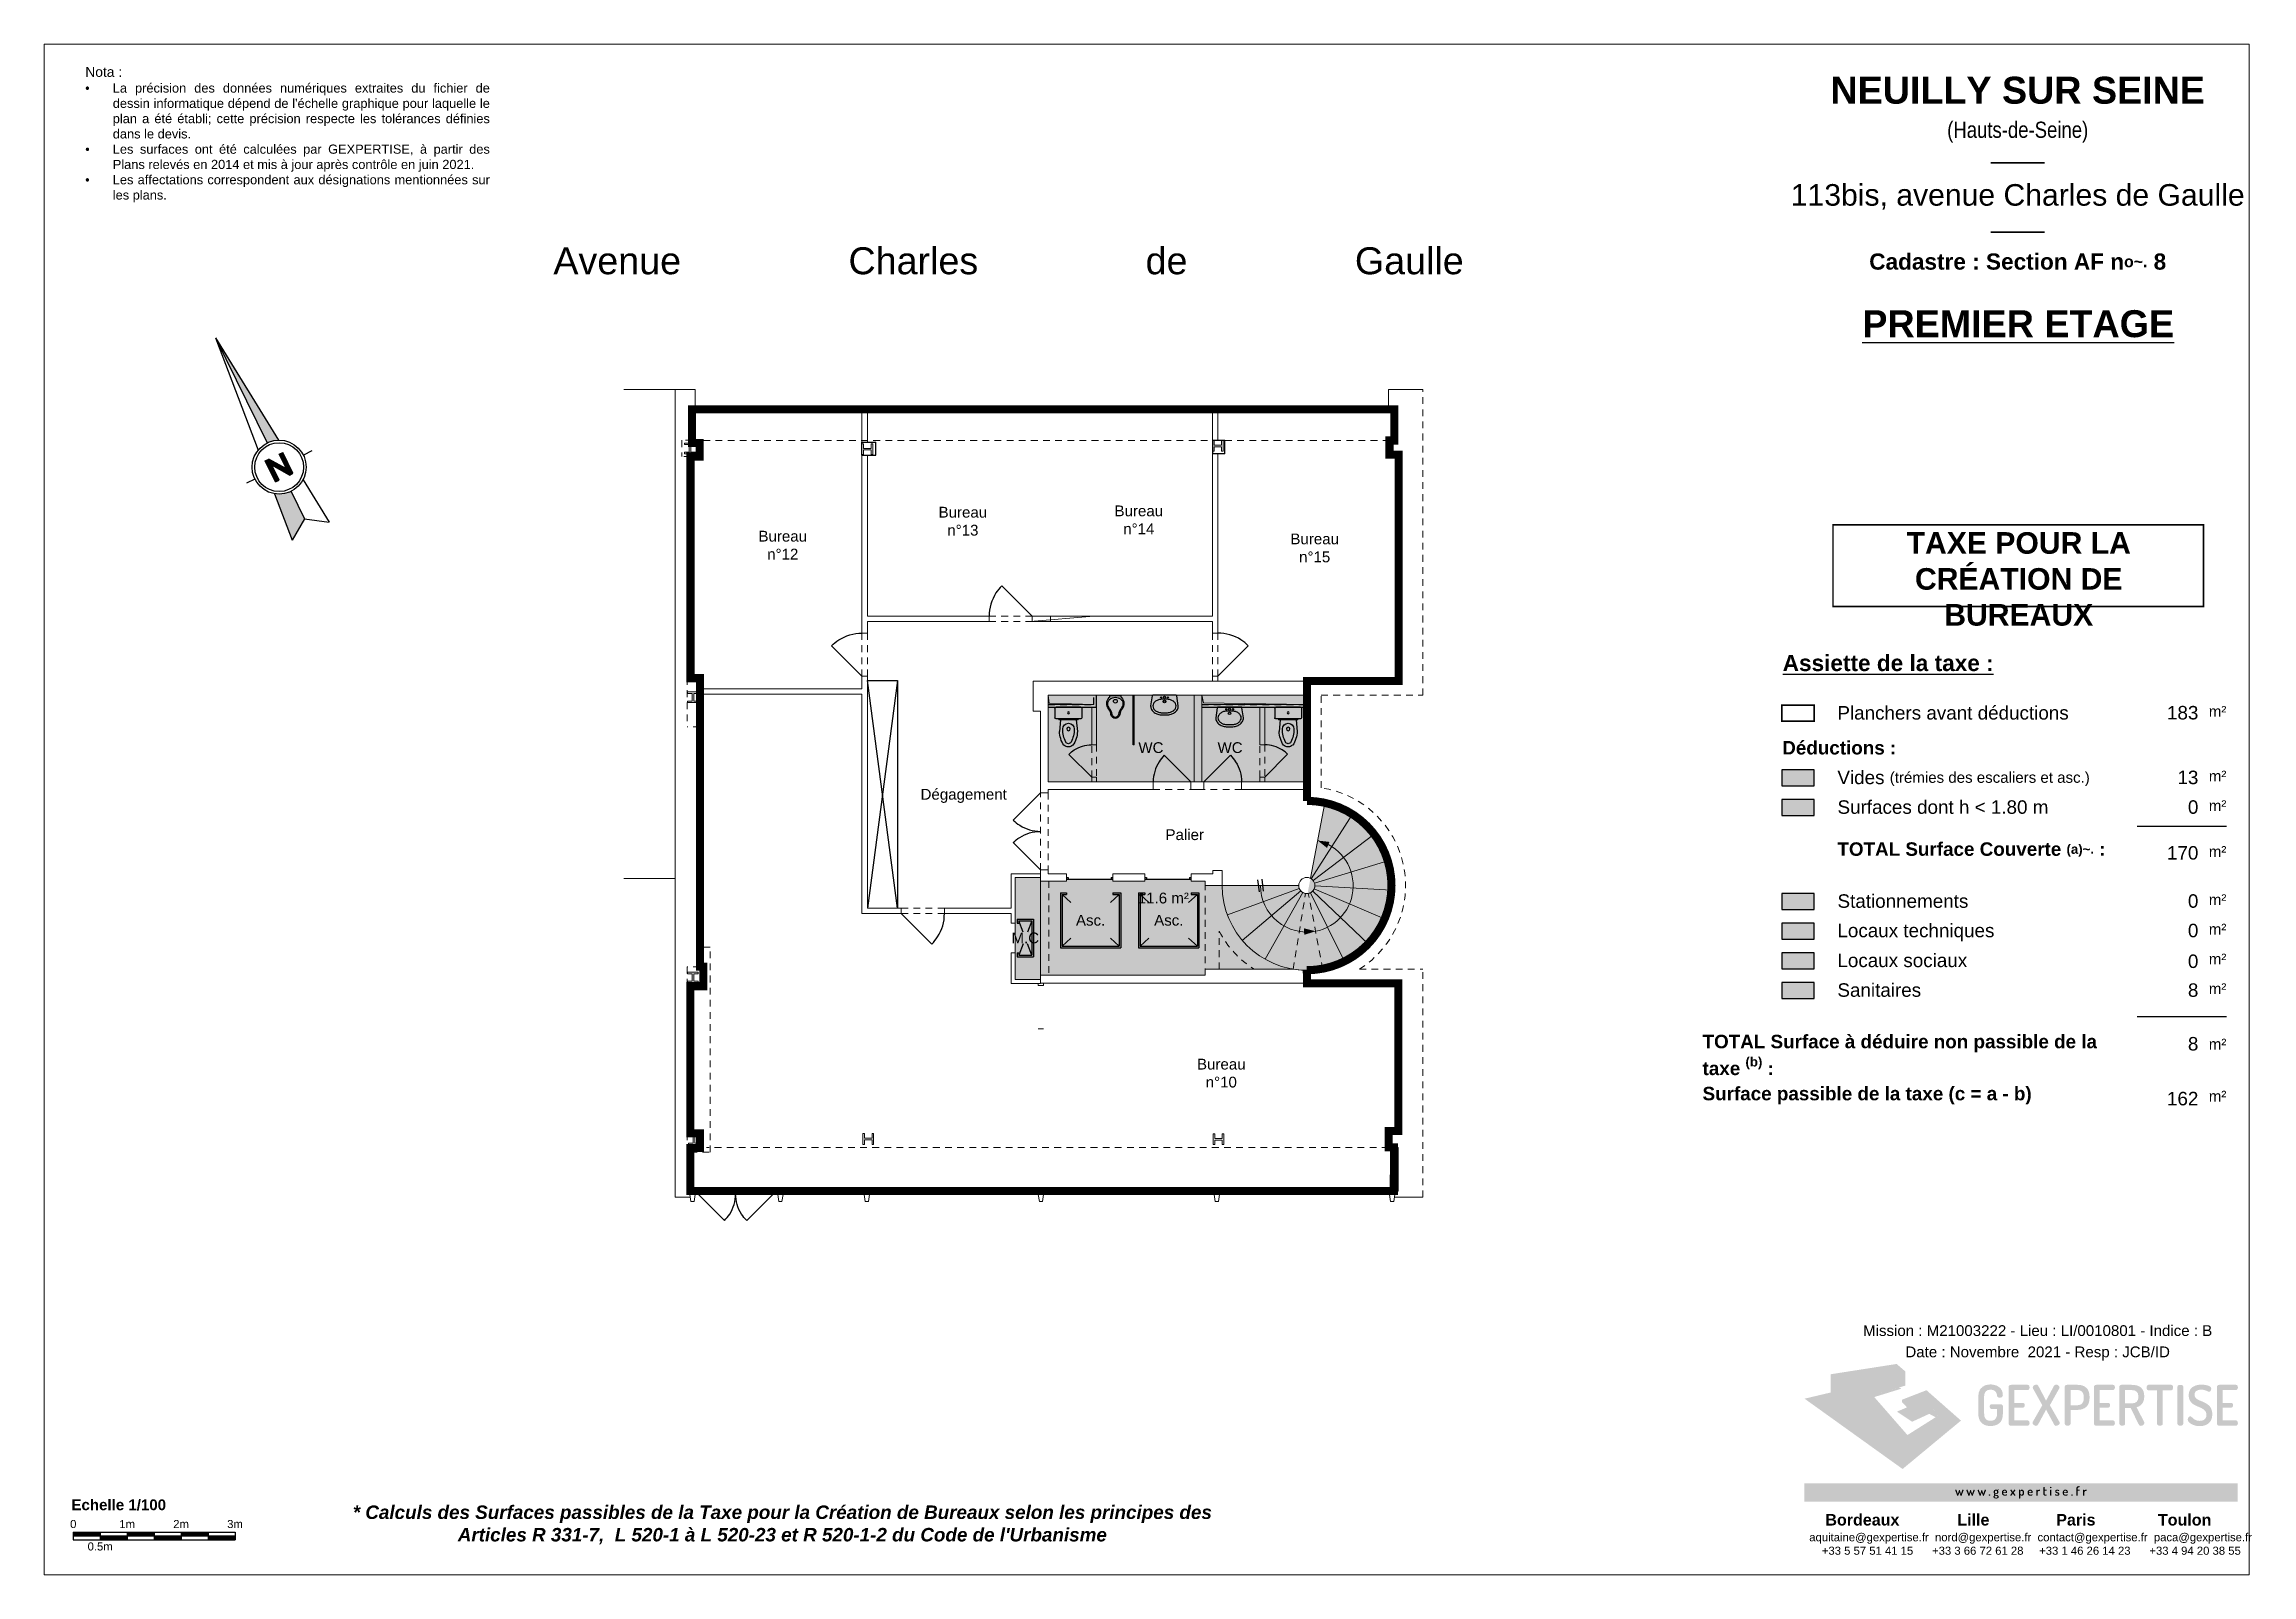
# Paper-space layout 'M21003222_E1_(TCB)' of a CAD drawing. Header units: metres. Extents: x 0 to 40.9, y 0 to 28.4.
# The model-space entities are those that its viewports show. They can reach past a viewport. Long polylines and large blocks are cut down to what shows.
import ezdxf
from ezdxf.enums import TextEntityAlignment as Align

# ---------------------------------------------------------------- set-up
doc = ezdxf.new("R2010")
doc.units = ezdxf.units.M
doc.linetypes.add('AXES', pattern=[2, 1.25, -0.25, 0.25, -0.25])
doc.linetypes.add('CACHE2', pattern=[0.1875, 0.125, -0.0625])
doc.layers.get('0').update_dxf_attribs({"linetype": 'CONTINUOUS'})
for name, color, linetype in [('GEX_BAT_cloison', 2, 'CONTINUOUS'), ('GEX_BAT_cloison_vitree', 141, 'CONTINUOUS'), ('GEX_BAT_coffrage', 221, 'CONTINUOUS'), ('GEX_BAT_escalier_rampe', 6, 'CONTINUOUS'), ('GEX_BAT_faux_plafond', 161, 'CACHE2'), ('GEX_BAT_fenetre', 4, 'CONTINUOUS'), ('GEX_BAT_gaine_tremie', 13, 'CONTINUOUS'), ('GEX_BAT_linteau_cloison', 3, 'CACHE2'), ('GEX_BAT_linteau_mur', 6, 'CACHE2'), ('GEX_BAT_mur', 1, 'CONTINUOUS'), ('GEX_BAT_placard', 21, 'CONTINUOUS'), ('GEX_BAT_poutre', 6, 'CACHE2'), ('GEX_BAT_tremie', 252, 'CONTINUOUS'), ('GEX_EDS_sdp_1-SDP', 10, 'AXES'), ('GEX_EDS_sdp_2-tremie_su', 7, 'CONTINUOUS'), ('GEX_EQU_ascenseur', 132, 'CONTINUOUS'), ('GEX_HAB_sanitaire', 8, 'CONTINUOUS'), ('GEX_MEP_cartouche', 7, 'CONTINUOUS'), ('GEX_MEP_txt_design_commun', 3, 'CONTINUOUS'), ('GEX_MEP_txt_designation', 7, 'CONTINUOUS')]:
    doc.layers.add(name, color=color, linetype=linetype)
for name, color, linetype, true_color in [('GEX_EDS_rdv_loc_soc', 7, 'CONTINUOUS', 0xff7fff), ('GEX_EDS_rdv_sanitaires', 7, 'CONTINUOUS', 0x7fffff), ('GEX_EDS_sdp_2-tremie', 7, 'CONTINUOUS', 0xffff7f), ('GEX_EQU_sanitaire', 9, 'CONTINUOUS', 0x808080), ('GEX_MEP_ouvrant_porte', 9, 'CONTINUOUS', 0x808080)]:
    doc.layers.add(name, color=color, linetype=linetype, true_color=true_color)
doc.layers.add('GEX_MEP_fen_inv', color=1, linetype='CONTINUOUS', plot=False)
doc.styles.add('G100TXT-droit', font='swissl.ttf', dxfattribs={"height": 0.2})
doc.styles.add('G100TXT-droitG', font='swissb.ttf', dxfattribs={"height": 0.2})
doc.styles.add('G100TXT-italic', font='swissli.ttf')
doc.styles.add('SURF', font='swissl.ttf')

psp = doc.layouts.new('M21003222_E1_(TCB)')

# ---------------------------------------------------------------- texts
at = {"layer": 'GEX_MEP_cartouche'}
for s, insert, char_height, width, attachment_point, style in [("{\\H1.0792x;Nota :\\P\\pxi-3,l3,qj,t3;{\\fSymbol|b0|i0|c2|p18;\\H0.92662x;·^I}\\H0.92662x;La précision des données numériques extraites du fichier de dessin informatique dépend de l'échelle graphique pour laquelle le plan a été établi; cette précision respecte les tolérances définies dans le devis.\\P{\\fSymbol|b0|i0|c2|p18;·^I}Les surfaces ont été calculées par GEXPERTISE, à partir des Plans relevés en 2014 et mis à jour après contrôle en juin 2021.\\P{\\fSymbol|b0|i0|c2|p18;·^I}Les affectations correspondent aux désignations mentionnées sur les plans.}", (0.764, 27.965), 0.17, 7.48136, 1, 'G100TXT-droit'), ('Mission : M21003222 - Lieu : LI/0010801 - Indice : B ', (36.975, 4.53), 0.2, 6.67903, 5, 'G100TXT-droit'), ('Date : Novembre  2021 - Resp : JCB/ID', (36.975, 4.107), 0.2, 6.67903, 5, 'G100TXT-droit'), ("\\A1;\\pxt48,56;{\\fSwis721 Lt BT|b1|i1|c0|p34;* Calculs des Surfaces passibles de la Taxe pour la Création de Bureaux selon les principes des Articles R 331-7,  L 520-1 à L 520-23 et R 520-1-2 du Code de l'Urbanisme}", (13.692, 0.927), 0.25, 16.69594, 5, 'G100TXT-italic')]:
    psp.add_mtext(s, dxfattribs=dict(at, insert=insert, char_height=char_height, width=width, attachment_point=attachment_point, style=style))
at = {"layer": 'GEX_MEP_cartouche', "rotation": 360}
for s, insert, char_height, width, attachment_point, style in [('NEUILLY SUR SEINE\\P{\\fSwis721 Cn BT|b0|i0|c0|p34;\\H0.6x;(Hauts-de-Seine)}', (36.605, 26.56), 0.5, 10, 8, 'G100TXT-droitG'), ('113bis, avenue Charles de Gaulle', (36.605, 25.555), 0.4, 10, 5, 'G100TXT-droit'), ('{\\fSwis721 BT|b0|i0|c0|p34;Avenue                Charles                de                Gaulle}', (17.888, 24.367), 0.5, 22.00328, 5, 'G100TXT-droitG'), ('\\A1;Cadastre : Section AF n{\\H0.7x;\\So~.;} 8', (36.605, 24.506), 0.3, 10, 2, 'G100TXT-droitG'), ('{\\LPREMIER ETAGE}', (36.614, 23.454), 0.5, 10, 2, 'G100TXT-droitG'), ('TAXE POUR LA CRÉATION DE BUREAUX', (36.624, 19.338), 0.4, 6.66301, 2, 'G100TXT-droitG')]:
    psp.add_mtext(s, dxfattribs=dict(at, insert=insert, char_height=char_height, width=width, attachment_point=attachment_point, style=style))

msp = doc.modelspace()

# ---------------------------------------------------------------- texts
at = {"layer": 'GEX_EDS_sdp_2-tremie_su', "lineweight": 0, "style": 'SURF'}
msp.add_text('11.6 m²', height=0.2, dxfattribs=at).set_placement((124.203, -79.682), align=Align.MIDDLE_CENTER)
at = {"layer": 'GEX_MEP_txt_design_commun', "char_height": 0.2, "width": 1.022, "attachment_point": 5, "style": 'G100TXT-droit'}
for s, insert in [('Asc.', (122.854, -80.095)), ('Asc.', (124.304, -80.095)), ('M.C', (121.643, -80.423))]:
    msp.add_mtext(s, dxfattribs=dict(at, insert=insert))
at = {"layer": 'GEX_MEP_txt_designation', "char_height": 0.2, "width": 0.82014, "attachment_point": 5, "style": 'G100TXT-droit'}
for s, insert in [('Bureau n°13', (120.485, -72.695)), ('Bureau n°14', (123.748, -72.669)), ('Bureau n°12', (117.144, -73.138)), ('Bureau n°15', (127.01, -73.19)), ('WC', (123.973, -76.894)), ('WC', (125.441, -76.894)), ('Dégagement', (120.5, -77.788)), ('Palier', (124.6, -78.508)), ('Bureau n°10', (125.278, -82.93))]:
    msp.add_mtext(s, dxfattribs=dict(at, insert=insert))

# ---------------------------------------------------------------- blocks, each defined once
blk = doc.blocks.new('LOGO GEXPERTISE')
at = {"layer": 'GEX_MEP_cartouche', "true_color": 0xde0736}
h = blk.add_hatch(color=242, dxfattribs=at)
h.dxf.hatch_style = 2
h.paths.add_polyline_path([(-0.07022, 0.03625), (-0.08246, 0.03434), (-0.06912, 0.01677), (-0.05829, 0.02575), (-0.06469, 0.03138), (-0.06925, 0.02961), (-0.06734, 0.02766), (-0.06449, 0.02904), (-0.06217, 0.02689), (-0.06822, 0.02307), (-0.07696, 0.03307), (-0.0686, 0.03485)])
at = {"layer": 'GEX_MEP_cartouche', "true_color": 0x951825}
h = blk.add_hatch(color=244, dxfattribs=at)
h.dxf.hatch_style = 2
h.paths.add_polyline_path([(-0.08245, 0.03039), (-0.06912, 0.01677), (-0.08246, 0.03434)])
h = blk.add_hatch(color=244, dxfattribs=at)
h.dxf.hatch_style = 2
h.paths.add_polyline_path([(-0.0686, 0.03224), (-0.0686, 0.03485), (-0.07696, 0.03307), (-0.07464, 0.03041)])
at = {"layer": 'GEX_MEP_cartouche', "true_color": 0xd6d6d6}
h = blk.add_hatch(color=254, dxfattribs=at)
h.dxf.hatch_style = 2
h.paths.add_polyline_path([(-0.0873, 0.02981), (-0.06912, 0.01677), (-0.08245, 0.03039), (-0.08245, 0.03096)])
h = blk.add_hatch(color=254, dxfattribs=at)
h.dxf.hatch_style = 2
h.paths.add_polyline_path([(-0.07438, 0.03011), (-0.06937, 0.03166), (-0.06977, 0.03188), (-0.07464, 0.03041)])
at = {"layer": 'GEX_MEP_cartouche', "true_color": 0x951825}
h = blk.add_hatch(color=244, dxfattribs=at)
h.dxf.hatch_style = 2
h.paths.add_polyline_path([(-0.06449, 0.02904), (-0.06734, 0.02766), (-0.06925, 0.02961), (-0.06925, 0.02918), (-0.06734, 0.02721), (-0.06448, 0.02864), (-0.06225, 0.02684), (-0.06217, 0.02689)])
at = {"layer": 'GEX_MEP_cartouche'}
h = blk.add_hatch(color=256, dxfattribs=at)
edge = h.paths.add_edge_path()
edge.add_arc((-0.05087, 0.02841), 0.000376, 68.8195, 90.8756, ccw=False)
edge.add_arc((-0.05085, 0.02847), 0.000311, 41.4119, 68.058, ccw=False)
edge.add_arc((-0.0509, 0.02843), 0.000374, 19.4214, 41.4979, ccw=False)
edge.add_arc((-0.05095, 0.02842), 0.000424, -0.5506, 18.8976, ccw=False)
edge.add_line((-0.05052, 0.02841), (-0.05052, 0.02705))
edge.add_line((-0.05052, 0.02705), (-0.05054, 0.0267))
edge.add_line((-0.05054, 0.0267), (-0.05057, 0.02643))
edge.add_line((-0.05057, 0.02643), (-0.05065, 0.02611))
edge.add_line((-0.05065, 0.02611), (-0.05076, 0.02583))
edge.add_line((-0.05076, 0.02583), (-0.05089, 0.02559))
edge.add_line((-0.05089, 0.02559), (-0.05105, 0.02539))
edge.add_line((-0.05105, 0.02539), (-0.05129, 0.02518))
edge.add_line((-0.05129, 0.02518), (-0.05157, 0.02501))
edge.add_line((-0.05157, 0.02501), (-0.05192, 0.02487))
edge.add_line((-0.05192, 0.02487), (-0.05222, 0.02479))
edge.add_line((-0.05222, 0.02479), (-0.05244, 0.02476))
edge.add_line((-0.05244, 0.02476), (-0.0527, 0.02474))
edge.add_line((-0.0527, 0.02474), (-0.05297, 0.02475))
edge.add_line((-0.05297, 0.02475), (-0.05331, 0.02478))
edge.add_line((-0.05331, 0.02478), (-0.05348, 0.02481))
edge.add_line((-0.05348, 0.02481), (-0.05389, 0.02494))
edge.add_line((-0.05389, 0.02494), (-0.0541, 0.02505))
edge.add_line((-0.0541, 0.02505), (-0.05437, 0.02523))
edge.add_line((-0.05437, 0.02523), (-0.05459, 0.02544))
edge.add_line((-0.05459, 0.02544), (-0.0548, 0.02576))
edge.add_line((-0.0548, 0.02576), (-0.05494, 0.02611))
edge.add_line((-0.05494, 0.02611), (-0.05504, 0.02655))
edge.add_line((-0.05504, 0.02655), (-0.05507, 0.02687))
edge.add_line((-0.05507, 0.02687), (-0.05507, 0.02705))
edge.add_line((-0.05507, 0.02705), (-0.05507, 0.03013))
edge.add_arc((-0.05089, 0.03014), 0.00418, 176.1747, 180.0607, ccw=False)
edge.add_arc((-0.05176, 0.0302), 0.00331, 169.8712, 176.247, ccw=False)
edge.add_arc((-0.05247, 0.03033), 0.00259, 163.0889, 169.8465, ccw=False)
edge.add_arc((-0.05295, 0.03047), 0.00208, 154.3374, 163.1141, ccw=False)
edge.add_arc((-0.05324, 0.03061), 0.00177, 146.4632, 154.2711, ccw=False)
edge.add_arc((-0.05335, 0.03068), 0.00163, 140.9276, 146.4184, ccw=False)
edge.add_arc((-0.0534, 0.03072), 0.00157, 132.1687, 140.9276, ccw=False)
edge.add_arc((-0.0531, 0.03039), 0.00202, 120.0002, 132.2187, ccw=False)
edge.add_arc((-0.05307, 0.03034), 0.00208, 112.125, 119.9655, ccw=False)
edge.add_arc((-0.05298, 0.03012), 0.00231, 102.7659, 112.0561, ccw=False)
edge.add_arc((-0.0529, 0.02978), 0.00267, 97.3405, 102.8233, ccw=False)
edge.add_arc((-0.05286, 0.02944), 0.00301, 93.5682, 97.3645, ccw=False)
edge.add_arc((-0.05283, 0.02899), 0.00346, 89.0231, 93.5344, ccw=False)
edge.add_arc((-0.05282, 0.02881), 0.00364, 85.5907, 89.1586, ccw=False)
edge.add_arc((-0.0528, 0.02918), 0.00326, 82.4883, 85.578, ccw=False)
edge.add_arc((-0.05276, 0.02947), 0.00297, 78.9925, 82.4913, ccw=False)
edge.add_arc((-0.05269, 0.02979), 0.00264, 72.2786, 79.0459, ccw=False)
edge.add_arc((-0.05261, 0.03006), 0.00236, 66.0835, 72.2476, ccw=False)
edge.add_arc((-0.05254, 0.03021), 0.0022, 59.3851, 66.0744, ccw=False)
edge.add_arc((-0.05251, 0.03027), 0.00213, 52.6228, 59.3688, ccw=False)
edge.add_arc((-0.05239, 0.03042), 0.00193, 43.589, 52.7759, ccw=False)
edge.add_arc((-0.05222, 0.03058), 0.00171, 35.8499, 43.5109, ccw=False)
edge.add_arc((-0.05215, 0.03063), 0.00162, 29.5283, 35.816, ccw=False)
edge.add_arc((-0.05217, 0.03063), 0.00163, 16.5629, 29.4689, ccw=False)
edge.add_arc((-0.05235, 0.03057), 0.00182, 7.4973, 16.546, ccw=False)
edge.add_arc((-0.05267, 0.03053), 0.00214, -0.9429, 7.4841, ccw=False)
edge.add_arc((-0.0514, 0.0305), 0.000877, 345.6959, 359.5548, ccw=False)
edge.add_arc((-0.0509, 0.03037), 0.000363, 314.5534, 346.6447, ccw=False)
edge.add_arc((-0.0509, 0.0304), 0.000381, 288.7853, 310.8745, ccw=False)
edge.add_arc((-0.05101, 0.03073), 0.000726, 273.5342, 288.76, ccw=False)
edge.add_arc((-0.05106, 0.0313), 0.0013, 263.4905, 274.1978, ccw=False)
edge.add_arc((-0.05112, 0.03075), 0.000745, 252.3438, 263.4295, ccw=False)
edge.add_arc((-0.05122, 0.03044), 0.000416, 232.3048, 252.7158, ccw=False)
edge.add_arc((-0.0513, 0.03034), 0.000295, 206.1692, 231.7695, ccw=False)
edge.add_arc((-0.05123, 0.03036), 0.00037, 180.3861, 205.0824, ccw=False)
edge.add_line((-0.0516, 0.03036), (-0.05162, 0.03054))
edge.add_line((-0.05162, 0.03054), (-0.05165, 0.03068))
edge.add_line((-0.05165, 0.03068), (-0.05173, 0.03089))
edge.add_line((-0.05173, 0.03089), (-0.05181, 0.03103))
edge.add_line((-0.05181, 0.03103), (-0.0519, 0.03114))
edge.add_line((-0.0519, 0.03114), (-0.05203, 0.03126))
edge.add_line((-0.05203, 0.03126), (-0.05232, 0.0314))
edge.add_line((-0.05232, 0.0314), (-0.05248, 0.03144))
edge.add_line((-0.05248, 0.03144), (-0.05262, 0.03146))
edge.add_line((-0.05262, 0.03146), (-0.05282, 0.03147))
edge.add_line((-0.05282, 0.03147), (-0.05306, 0.03145))
edge.add_line((-0.05306, 0.03145), (-0.0533, 0.0314))
edge.add_line((-0.0533, 0.0314), (-0.0535, 0.0313))
edge.add_line((-0.0535, 0.0313), (-0.05364, 0.0312))
edge.add_line((-0.05364, 0.0312), (-0.05376, 0.03105))
edge.add_line((-0.05376, 0.03105), (-0.05386, 0.03088))
edge.add_line((-0.05386, 0.03088), (-0.05392, 0.03073))
edge.add_line((-0.05392, 0.03073), (-0.05396, 0.03053))
edge.add_line((-0.05396, 0.03053), (-0.05399, 0.03034))
edge.add_line((-0.05399, 0.03034), (-0.054, 0.03013))
edge.add_line((-0.054, 0.03013), (-0.054, 0.02705))
edge.add_arc((-0.05154, 0.02704), 0.00245, 179.7549, 187.5303)
edge.add_line((-0.05397, 0.02672), (-0.05396, 0.02664))
edge.add_arc((-0.05243, 0.02691), 0.00156, 190.1125, 198.1962)
edge.add_arc((-0.05277, 0.0268), 0.00119, 198.1971, 208.1949)
edge.add_arc((-0.05298, 0.02669), 0.000958, 208.1702, 223.1865)
edge.add_arc((-0.05303, 0.02664), 0.00089, 223.3898, 236.9807)
edge.add_arc((-0.05297, 0.02676), 0.00102, 237.2516, 253.3616)
edge.add_arc((-0.05287, 0.02706), 0.00134, 253.1895, 261.9656)
edge.add_arc((-0.05282, 0.02745), 0.00173, 261.9145, 268.2084)
edge.add_arc((-0.0528, 0.0276), 0.00188, 267.9638, 275.2226)
edge.add_arc((-0.05277, 0.02718), 0.00147, 275.2833, 282.5209)
edge.add_arc((-0.05269, 0.02688), 0.00115, 282.3632, 295.9299)
edge.add_arc((-0.05263, 0.02674), 0.000998, 296.1506, 303.6632)
edge.add_arc((-0.05261, 0.02671), 0.000967, 303.6879, 311.9069)
edge.add_arc((-0.0526, 0.0267), 0.000945, 311.7781, 325.3062)
edge.add_arc((-0.0527, 0.02676), 0.00106, 325.5262, 337.4111)
edge.add_arc((-0.05301, 0.02689), 0.0014, 337.4834, 348.0394)
edge.add_line((-0.05164, 0.0266), (-0.05161, 0.02678))
edge.add_line((-0.05161, 0.02678), (-0.0516, 0.02706))
edge.add_line((-0.0516, 0.02706), (-0.0516, 0.02741))
edge.add_line((-0.0516, 0.02741), (-0.0516, 0.02792))
edge.add_line((-0.0516, 0.02792), (-0.05262, 0.02792))
edge.add_line((-0.05262, 0.02792), (-0.05265, 0.02792))
edge.add_line((-0.05265, 0.02792), (-0.0527, 0.02792))
edge.add_line((-0.0527, 0.02792), (-0.05276, 0.02795))
edge.add_line((-0.05276, 0.02795), (-0.05282, 0.02799))
edge.add_line((-0.05282, 0.02799), (-0.05287, 0.02804))
edge.add_line((-0.05287, 0.02804), (-0.0529, 0.02809))
edge.add_line((-0.0529, 0.02809), (-0.05293, 0.02815))
edge.add_line((-0.05293, 0.02815), (-0.05295, 0.02824))
edge.add_line((-0.05295, 0.02824), (-0.05296, 0.02835))
edge.add_line((-0.05296, 0.02835), (-0.05296, 0.02839))
edge.add_line((-0.05296, 0.02839), (-0.05294, 0.0285))
edge.add_line((-0.05294, 0.0285), (-0.05292, 0.02858))
edge.add_line((-0.05292, 0.02858), (-0.05287, 0.02865))
edge.add_line((-0.05287, 0.02865), (-0.05276, 0.02875))
edge.add_line((-0.05276, 0.02875), (-0.05269, 0.02878))
edge.add_line((-0.05269, 0.02878), (-0.05262, 0.02879))
edge.add_line((-0.05262, 0.02879), (-0.05088, 0.02879))
h = blk.add_hatch(color=256, dxfattribs=at)
edge = h.paths.add_edge_path()
edge.add_spline(control_points=[(-0.04646, 0.02859), (-0.04646, 0.02871), (-0.04649, 0.02882), (-0.04655, 0.02891)], knot_values=[12, 12, 12, 12, 13, 13, 13, 13], degree=3, periodic=0)
edge.add_spline(control_points=[(-0.04655, 0.02891), (-0.04662, 0.02899), (-0.0467, 0.02904), (-0.04681, 0.02904)], knot_values=[11, 11, 11, 11, 12, 12, 12, 12], degree=3, periodic=0)
edge.add_spline(control_points=[(-0.04681, 0.02904), (-0.04681, 0.02904), (-0.04837, 0.02904), (-0.04837, 0.02904)], knot_values=[10.000072, 10.000072, 10.000072, 10.000072, 11, 11, 11, 11], degree=3, periodic=0)
edge.add_spline(control_points=[(-0.04837, 0.02904), (-0.04837, 0.02904), (-0.04837, 0.03141), (-0.04837, 0.03141)], knot_values=[9.000072, 9.000072, 9.000072, 9.000072, 9.999928, 9.999928, 9.999928, 9.999928], degree=3, periodic=0)
edge.add_spline(control_points=[(-0.04837, 0.03141), (-0.04837, 0.03141), (-0.04592, 0.03141), (-0.04592, 0.03141)], knot_values=[8, 8, 8, 8, 8.999928, 8.999928, 8.999928, 8.999928], degree=3, periodic=0)
edge.add_spline(control_points=[(-0.04592, 0.03141), (-0.04581, 0.03141), (-0.04573, 0.03146), (-0.04566, 0.03155)], knot_values=[7, 7, 7, 7, 8, 8, 8, 8], degree=3, periodic=0)
edge.add_spline(control_points=[(-0.04566, 0.03155), (-0.0456, 0.03165), (-0.04557, 0.03177), (-0.04557, 0.03191)], knot_values=[6, 6, 6, 6, 7, 7, 7, 7], degree=3, periodic=0)
edge.add_spline(control_points=[(-0.04557, 0.03191), (-0.04557, 0.03203), (-0.0456, 0.03214), (-0.04566, 0.03224)], knot_values=[5, 5, 5, 5, 6, 6, 6, 6], degree=3, periodic=0)
edge.add_spline(control_points=[(-0.04566, 0.03224), (-0.04572, 0.03234), (-0.04581, 0.03238), (-0.04592, 0.03238)], knot_values=[4, 4, 4, 4, 5, 5, 5, 5], degree=3, periodic=0)
edge.add_spline(control_points=[(-0.04592, 0.03238), (-0.04592, 0.03238), (-0.04897, 0.03238), (-0.04897, 0.03238)], knot_values=[3, 3, 3, 3, 4, 4, 4, 4], degree=3, periodic=0)
edge.add_spline(control_points=[(-0.04897, 0.03238), (-0.0491, 0.03238), (-0.04921, 0.03235), (-0.0493, 0.03229)], knot_values=[2, 2, 2, 2, 3, 3, 3, 3], degree=3, periodic=0)
edge.add_spline(control_points=[(-0.0493, 0.03229), (-0.0494, 0.03222), (-0.04945, 0.03213), (-0.04945, 0.03202)], knot_values=[1, 1, 1, 1, 2, 2, 2, 2], degree=3, periodic=0)
edge.add_spline(control_points=[(-0.04945, 0.03202), (-0.04945, 0.03202), (-0.04945, 0.02517), (-0.04945, 0.02517)], knot_values=[0, 0, 0, 0, 1, 1, 1, 1], degree=3, periodic=0)
edge.add_spline(control_points=[(-0.04945, 0.02517), (-0.04945, 0.02506), (-0.0494, 0.02497), (-0.0493, 0.0249)], knot_values=[24, 24, 24, 24, 25, 25, 25, 25], degree=3, periodic=0)
edge.add_spline(control_points=[(-0.0493, 0.0249), (-0.04921, 0.02484), (-0.0491, 0.0248), (-0.04897, 0.0248)], knot_values=[23, 23, 23, 23, 24, 24, 24, 24], degree=3, periodic=0)
edge.add_spline(control_points=[(-0.04897, 0.0248), (-0.04897, 0.0248), (-0.04592, 0.0248), (-0.04592, 0.0248)], knot_values=[22, 22, 22, 22, 23, 23, 23, 23], degree=3, periodic=0)
edge.add_spline(control_points=[(-0.04592, 0.0248), (-0.04581, 0.0248), (-0.04572, 0.02485), (-0.04566, 0.02495), (-0.0456, 0.02505), (-0.04557, 0.02516), (-0.04557, 0.02528)], knot_values=[20, 20, 20, 20, 21, 21, 21, 22, 22, 22, 22], degree=3, periodic=0)
edge.add_spline(control_points=[(-0.04557, 0.02528), (-0.04557, 0.02542), (-0.0456, 0.02554), (-0.04566, 0.02563)], knot_values=[19, 19, 19, 19, 20, 20, 20, 20], degree=3, periodic=0)
edge.add_spline(control_points=[(-0.04566, 0.02563), (-0.04573, 0.02573), (-0.04581, 0.02578), (-0.04592, 0.02578)], knot_values=[18, 18, 18, 18, 19, 19, 19, 19], degree=3, periodic=0)
edge.add_spline(control_points=[(-0.04592, 0.02578), (-0.04592, 0.02578), (-0.04837, 0.02578), (-0.04837, 0.02578)], knot_values=[17.000072, 17.000072, 17.000072, 17.000072, 18, 18, 18, 18], degree=3, periodic=0)
edge.add_spline(control_points=[(-0.04837, 0.02578), (-0.04837, 0.02578), (-0.04837, 0.02816), (-0.04837, 0.02816)], knot_values=[16.000072, 16.000072, 16.000072, 16.000072, 16.999928, 16.999928, 16.999928, 16.999928], degree=3, periodic=0)
edge.add_spline(control_points=[(-0.04837, 0.02816), (-0.04837, 0.02816), (-0.04681, 0.02816), (-0.04681, 0.02816)], knot_values=[15, 15, 15, 15, 15.999928, 15.999928, 15.999928, 15.999928], degree=3, periodic=0)
edge.add_spline(control_points=[(-0.04681, 0.02816), (-0.0467, 0.02816), (-0.04661, 0.02821), (-0.04655, 0.02829)], knot_values=[14, 14, 14, 14, 15, 15, 15, 15], degree=3, periodic=0)
edge.add_spline(control_points=[(-0.04655, 0.02829), (-0.04649, 0.02838), (-0.04646, 0.02848), (-0.04646, 0.02859)], knot_values=[13, 13, 13, 13, 14, 14, 14, 14], degree=3, periodic=0)
h = blk.add_hatch(color=256, dxfattribs=at)
edge = h.paths.add_edge_path()
edge.add_line((-0.0439, 0.0321), (-0.04251, 0.02945))
edge.add_line((-0.04251, 0.02945), (-0.04109, 0.0321))
edge.add_arc((-0.04038, 0.03179), 0.00078, 145.3179, 155.8934, ccw=False)
edge.add_arc((-0.04058, 0.03192), 0.000533, 134.7188, 145.1386, ccw=False)
edge.add_arc((-0.04066, 0.03201), 0.000417, 123.4527, 134.6474, ccw=False)
edge.add_arc((-0.04069, 0.03205), 0.000365, 106.928, 123.4129, ccw=False)
edge.add_arc((-0.04069, 0.03203), 0.000382, 93.6837, 106.7614, ccw=False)
edge.add_arc((-0.04068, 0.0317), 0.000713, 83.849, 92.7563, ccw=False)
edge.add_arc((-0.04068, 0.03165), 0.000766, 76.313, 84.0457, ccw=False)
edge.add_arc((-0.04069, 0.03163), 0.000787, 66.0464, 76.2597, ccw=False)
edge.add_arc((-0.04073, 0.03154), 0.00089, 55.6721, 65.9777, ccw=False)
edge.add_arc((-0.04057, 0.03176), 0.00061, 42.2054, 56.1156, ccw=False)
edge.add_arc((-0.04041, 0.0319), 0.000402, 20.3162, 42.225, ccw=False)
edge.add_arc((-0.04038, 0.03192), 0.000366, 0.7984, 19.7364, ccw=False)
edge.add_arc((-0.04045, 0.03192), 0.00043, -14.1671, 0.729, ccw=False)
edge.add_arc((-0.0406, 0.03196), 0.000594, 336.4902, 345.9616, ccw=False)
edge.add_arc((-0.04079, 0.03204), 0.000801, 330.749, 336.6105, ccw=False)
edge.add_line((-0.0401, 0.03165), (-0.0418, 0.0286))
edge.add_line((-0.0418, 0.0286), (-0.04005, 0.02553))
edge.add_arc((-0.04099, 0.02506), 0.00106, 19.1589, 26.4377, ccw=False)
edge.add_arc((-0.04039, 0.02527), 0.000419, 10.4425, 18.894, ccw=False)
edge.add_arc((-0.04026, 0.0253), 0.000281, -7.6232, 8.6927, ccw=False)
edge.add_arc((-0.04036, 0.02531), 0.000382, 343.1569, 353.5724, ccw=False)
edge.add_arc((-0.04037, 0.02532), 0.000399, 329.1694, 343.0249, ccw=False)
edge.add_arc((-0.04043, 0.02535), 0.00047, 319.8246, 329.1815, ccw=False)
edge.add_arc((-0.04052, 0.02543), 0.000584, 311.8245, 319.8054, ccw=False)
edge.add_arc((-0.04063, 0.02555), 0.000753, 304.8855, 311.8191, ccw=False)
edge.add_arc((-0.04078, 0.02575), 0.001, 299.1769, 305.4217, ccw=False)
edge.add_arc((-0.04072, 0.02563), 0.000862, 291.0407, 299.1934, ccw=False)
edge.add_arc((-0.04068, 0.02554), 0.00077, 282.9493, 291.0005, ccw=False)
edge.add_arc((-0.04067, 0.02551), 0.000735, 277.2029, 282.9112, ccw=False)
edge.add_arc((-0.04067, 0.0255), 0.00073, 272.471, 277.1937, ccw=False)
edge.add_arc((-0.04067, 0.02518), 0.000406, 261.6559, 273.7175, ccw=False)
edge.add_arc((-0.04068, 0.02508), 0.000307, 250.2665, 261.0184, ccw=False)
edge.add_arc((-0.04068, 0.02508), 0.000306, 239.1568, 250.1918, ccw=False)
edge.add_arc((-0.04066, 0.02511), 0.000343, 227.6455, 239.0463, ccw=False)
edge.add_arc((-0.04059, 0.02518), 0.00044, 216.0673, 227.5013, ccw=False)
edge.add_arc((-0.04048, 0.02526), 0.000576, 210.997, 216.2669, ccw=False)
edge.add_line((-0.04098, 0.02497), (-0.04099, 0.02498))
edge.add_line((-0.04099, 0.02498), (-0.04251, 0.02778))
edge.add_line((-0.04251, 0.02778), (-0.04399, 0.02502))
edge.add_arc((-0.04461, 0.02537), 0.000718, 319.7788, 330.8839, ccw=False)
edge.add_arc((-0.0444, 0.02519), 0.000435, 302.6768, 319.925, ccw=False)
edge.add_arc((-0.04433, 0.02509), 0.000315, 282.2743, 302.3145, ccw=False)
edge.add_arc((-0.04433, 0.02509), 0.000314, 269.8124, 282.0198, ccw=False)
edge.add_arc((-0.04433, 0.02546), 0.000691, 255.2217, 269.8983, ccw=False)
edge.add_arc((-0.0443, 0.02558), 0.000809, 242.0485, 255.0814, ccw=False)
edge.add_arc((-0.0442, 0.02577), 0.00102, 234.5903, 242.1573, ccw=False)
edge.add_arc((-0.04439, 0.02552), 0.000712, 225.0023, 235.2166, ccw=False)
edge.add_arc((-0.04453, 0.02538), 0.000512, 213.3833, 224.9428, ccw=False)
edge.add_arc((-0.04463, 0.02531), 0.00039, 179.8724, 213.6718, ccw=False)
edge.add_arc((-0.04463, 0.02531), 0.000392, 162.4228, 179.1083, ccw=False)
edge.add_arc((-0.04432, 0.02521), 0.000716, 153.61, 162.7379, ccw=False)
edge.add_line((-0.04496, 0.02553), (-0.04321, 0.0286))
edge.add_line((-0.04321, 0.0286), (-0.04491, 0.03165))
edge.add_arc((-0.04431, 0.03199), 0.000692, 196.3053, 209.8472, ccw=False)
edge.add_arc((-0.04453, 0.03192), 0.000455, 183.0218, 195.9764, ccw=False)
edge.add_arc((-0.04461, 0.03192), 0.000381, 169.1159, 182.7965, ccw=False)
edge.add_arc((-0.04462, 0.03192), 0.000365, 149.0863, 168.8945, ccw=False)
edge.add_arc((-0.04453, 0.03186), 0.000474, 130.9828, 148.6926, ccw=False)
edge.add_arc((-0.04435, 0.03165), 0.000749, 119.4927, 131.0956, ccw=False)
edge.add_arc((-0.04431, 0.03159), 0.000825, 107.5554, 120.0554, ccw=False)
edge.add_arc((-0.04431, 0.03162), 0.0008, 95.5784, 107.4501, ccw=False)
edge.add_arc((-0.04432, 0.03165), 0.000767, 87.9494, 95.7818, ccw=False)
edge.add_arc((-0.04431, 0.03207), 0.000348, 61.5751, 86.7272, ccw=False)
edge.add_arc((-0.04435, 0.03199), 0.000438, 44.7197, 61.3178, ccw=False)
edge.add_arc((-0.04451, 0.03183), 0.000665, 33.0953, 44.783, ccw=False)
edge.add_arc((-0.04478, 0.03165), 0.000981, 27.3984, 33.3623, ccw=False)
edge.add_line((-0.0439, 0.0321), (-0.04251, 0.02945))
edge.add_line((-0.04251, 0.02945), (-0.0439, 0.0321))
h = blk.add_hatch(color=256, dxfattribs=at)
edge = h.paths.add_edge_path()
edge.add_spline(control_points=[(-0.03506, 0.02828), (-0.03465, 0.02865), (-0.03444, 0.02923), (-0.03444, 0.03002)], knot_values=[7, 7, 7, 7, 8, 8, 8, 8], degree=3, periodic=0)
edge.add_spline(control_points=[(-0.03444, 0.03002), (-0.03444, 0.03002), (-0.03444, 0.0301), (-0.03444, 0.0301)], knot_values=[6, 6, 6, 6, 7, 7, 7, 7], degree=3, periodic=0)
edge.add_spline(control_points=[(-0.03444, 0.0301), (-0.03444, 0.03089), (-0.03464, 0.03147), (-0.03504, 0.03183)], knot_values=[5, 5, 5, 5, 6, 6, 6, 6], degree=3, periodic=0)
edge.add_spline(control_points=[(-0.03504, 0.03183), (-0.03544, 0.0322), (-0.03598, 0.03238), (-0.03666, 0.03238)], knot_values=[4, 4, 4, 4, 5, 5, 5, 5], degree=3, periodic=0)
edge.add_spline(control_points=[(-0.03666, 0.03238), (-0.03666, 0.03238), (-0.03863, 0.03238), (-0.03863, 0.03238)], knot_values=[3, 3, 3, 3, 4, 4, 4, 4], degree=3, periodic=0)
edge.add_spline(control_points=[(-0.03863, 0.03238), (-0.03875, 0.03238), (-0.03885, 0.03235), (-0.03893, 0.03228)], knot_values=[2, 2, 2, 2, 3, 3, 3, 3], degree=3, periodic=0)
edge.add_spline(control_points=[(-0.03893, 0.03228), (-0.03901, 0.03221), (-0.03905, 0.03213), (-0.03905, 0.03203)], knot_values=[1, 1, 1, 1, 2, 2, 2, 2], degree=3, periodic=0)
edge.add_spline(control_points=[(-0.03905, 0.03203), (-0.03905, 0.03203), (-0.03905, 0.02517), (-0.03905, 0.02517)], knot_values=[0, 0, 0, 0, 1, 1, 1, 1], degree=3, periodic=0)
edge.add_spline(control_points=[(-0.03905, 0.02517), (-0.03905, 0.02506), (-0.03899, 0.02497), (-0.03888, 0.0249)], knot_values=[14, 14, 14, 14, 15, 15, 15, 15], degree=3, periodic=0)
edge.add_spline(control_points=[(-0.03888, 0.0249), (-0.03878, 0.02484), (-0.03865, 0.0248), (-0.03851, 0.0248)], knot_values=[13, 13, 13, 13, 14, 14, 14, 14], degree=3, periodic=0)
edge.add_spline(control_points=[(-0.03851, 0.0248), (-0.03836, 0.0248), (-0.03824, 0.02484), (-0.03813, 0.0249)], knot_values=[12, 12, 12, 12, 13, 13, 13, 13], degree=3, periodic=0)
edge.add_spline(control_points=[(-0.03813, 0.0249), (-0.03803, 0.02497), (-0.03797, 0.02506), (-0.03797, 0.02517)], knot_values=[11, 11, 11, 11, 12, 12, 12, 12], degree=3, periodic=0)
edge.add_spline(control_points=[(-0.03797, 0.02517), (-0.03797, 0.02517), (-0.03797, 0.02773), (-0.03797, 0.02773)], knot_values=[10.000072, 10.000072, 10.000072, 10.000072, 10.99999, 10.99999, 10.99999, 10.99999], degree=3, periodic=0)
edge.add_spline(control_points=[(-0.03797, 0.02773), (-0.03797, 0.02773), (-0.03672, 0.02773), (-0.03672, 0.02773)], knot_values=[9, 9, 9, 9, 9.999928, 9.999928, 9.999928, 9.999928], degree=3, periodic=0)
edge.add_spline(control_points=[(-0.03672, 0.02773), (-0.03603, 0.02773), (-0.03548, 0.02791), (-0.03506, 0.02828)], knot_values=[8, 8, 8, 8, 9, 9, 9, 9], degree=3, periodic=0)
edge = h.paths.add_edge_path(flags=16)
edge.add_spline(control_points=[(-0.03551, 0.03007), (-0.03551, 0.03052), (-0.03562, 0.03086), (-0.03583, 0.03108), (-0.03603, 0.0313), (-0.03633, 0.03141), (-0.03672, 0.03141)], knot_values=[4, 4, 4, 4, 5, 5, 5, 6, 6, 6, 6], degree=3, periodic=0)
edge.add_spline(control_points=[(-0.03672, 0.03141), (-0.03672, 0.03141), (-0.03797, 0.03141), (-0.03797, 0.03141)], knot_values=[6, 6, 6, 6, 6.999928, 6.999928, 6.999928, 6.999928], degree=3, periodic=0)
edge.add_spline(control_points=[(-0.03797, 0.03141), (-0.03797, 0.03141), (-0.03797, 0.0286), (-0.03797, 0.0286)], knot_values=[7.000072, 7.000072, 7.000072, 7.000072, 7.999928, 7.999928, 7.999928, 7.999928], degree=3, periodic=0)
edge.add_spline(control_points=[(-0.03797, 0.0286), (-0.03797, 0.0286), (-0.03672, 0.0286), (-0.03672, 0.0286)], knot_values=[0.000072, 0.000072, 0.000072, 0.000072, 1, 1, 1, 1], degree=3, periodic=0)
edge.add_spline(control_points=[(-0.03672, 0.0286), (-0.03633, 0.0286), (-0.03603, 0.02871), (-0.03583, 0.02894), (-0.03562, 0.02916), (-0.03551, 0.0295), (-0.03551, 0.02995)], knot_values=[1, 1, 1, 1, 2, 2, 2, 3, 3, 3, 3], degree=3, periodic=0)
edge.add_spline(control_points=[(-0.03551, 0.02995), (-0.03551, 0.02995), (-0.03551, 0.03007), (-0.03551, 0.03007)], knot_values=[3, 3, 3, 3, 4, 4, 4, 4], degree=3, periodic=0)
h = blk.add_hatch(color=256, dxfattribs=at)
edge = h.paths.add_edge_path()
edge.add_spline(control_points=[(-0.03063, 0.02859), (-0.03063, 0.02871), (-0.03067, 0.02882), (-0.03073, 0.02891)], knot_values=[12, 12, 12, 12, 13, 13, 13, 13], degree=3, periodic=0)
edge.add_spline(control_points=[(-0.03073, 0.02891), (-0.0308, 0.02899), (-0.03088, 0.02904), (-0.03099, 0.02904)], knot_values=[11, 11, 11, 11, 12, 12, 12, 12], degree=3, periodic=0)
edge.add_spline(control_points=[(-0.03099, 0.02904), (-0.03099, 0.02904), (-0.03255, 0.02904), (-0.03255, 0.02904)], knot_values=[10.000072, 10.000072, 10.000072, 10.000072, 11, 11, 11, 11], degree=3, periodic=0)
edge.add_spline(control_points=[(-0.03255, 0.02904), (-0.03255, 0.02904), (-0.03255, 0.03141), (-0.03255, 0.03141)], knot_values=[9.000072, 9.000072, 9.000072, 9.000072, 9.999928, 9.999928, 9.999928, 9.999928], degree=3, periodic=0)
edge.add_spline(control_points=[(-0.03255, 0.03141), (-0.03255, 0.03141), (-0.0301, 0.03141), (-0.0301, 0.03141)], knot_values=[8, 8, 8, 8, 8.999928, 8.999928, 8.999928, 8.999928], degree=3, periodic=0)
edge.add_spline(control_points=[(-0.0301, 0.03141), (-0.02999, 0.03141), (-0.02991, 0.03146), (-0.02984, 0.03155)], knot_values=[7, 7, 7, 7, 8, 8, 8, 8], degree=3, periodic=0)
edge.add_spline(control_points=[(-0.02984, 0.03155), (-0.02978, 0.03165), (-0.02974, 0.03177), (-0.02974, 0.03191)], knot_values=[6, 6, 6, 6, 7, 7, 7, 7], degree=3, periodic=0)
edge.add_spline(control_points=[(-0.02974, 0.03191), (-0.02974, 0.03203), (-0.02977, 0.03214), (-0.02984, 0.03224)], knot_values=[5, 5, 5, 5, 6, 6, 6, 6], degree=3, periodic=0)
edge.add_spline(control_points=[(-0.02984, 0.03224), (-0.0299, 0.03234), (-0.02999, 0.03238), (-0.0301, 0.03238)], knot_values=[4, 4, 4, 4, 5, 5, 5, 5], degree=3, periodic=0)
edge.add_spline(control_points=[(-0.0301, 0.03238), (-0.0301, 0.03238), (-0.03315, 0.03238), (-0.03315, 0.03238)], knot_values=[3, 3, 3, 3, 4, 4, 4, 4], degree=3, periodic=0)
edge.add_spline(control_points=[(-0.03315, 0.03238), (-0.03328, 0.03238), (-0.03339, 0.03235), (-0.03348, 0.03229)], knot_values=[2, 2, 2, 2, 3, 3, 3, 3], degree=3, periodic=0)
edge.add_spline(control_points=[(-0.03348, 0.03229), (-0.03358, 0.03222), (-0.03362, 0.03213), (-0.03362, 0.03202)], knot_values=[1, 1, 1, 1, 2, 2, 2, 2], degree=3, periodic=0)
edge.add_spline(control_points=[(-0.03362, 0.03202), (-0.03362, 0.03202), (-0.03362, 0.02517), (-0.03362, 0.02517)], knot_values=[0, 0, 0, 0, 1, 1, 1, 1], degree=3, periodic=0)
edge.add_spline(control_points=[(-0.03362, 0.02517), (-0.03362, 0.02506), (-0.03358, 0.02497), (-0.03348, 0.0249)], knot_values=[24, 24, 24, 24, 25, 25, 25, 25], degree=3, periodic=0)
edge.add_spline(control_points=[(-0.03348, 0.0249), (-0.03339, 0.02484), (-0.03328, 0.0248), (-0.03315, 0.0248)], knot_values=[23, 23, 23, 23, 24, 24, 24, 24], degree=3, periodic=0)
edge.add_spline(control_points=[(-0.03315, 0.0248), (-0.03315, 0.0248), (-0.0301, 0.0248), (-0.0301, 0.0248)], knot_values=[22, 22, 22, 22, 23, 23, 23, 23], degree=3, periodic=0)
edge.add_spline(control_points=[(-0.0301, 0.0248), (-0.02999, 0.0248), (-0.0299, 0.02485), (-0.02984, 0.02495), (-0.02977, 0.02505), (-0.02974, 0.02516), (-0.02974, 0.02528)], knot_values=[20, 20, 20, 20, 21, 21, 21, 22, 22, 22, 22], degree=3, periodic=0)
edge.add_spline(control_points=[(-0.02974, 0.02528), (-0.02974, 0.02542), (-0.02978, 0.02554), (-0.02984, 0.02563)], knot_values=[19, 19, 19, 19, 20, 20, 20, 20], degree=3, periodic=0)
edge.add_spline(control_points=[(-0.02984, 0.02563), (-0.02991, 0.02573), (-0.02999, 0.02578), (-0.0301, 0.02578)], knot_values=[18, 18, 18, 18, 19, 19, 19, 19], degree=3, periodic=0)
edge.add_spline(control_points=[(-0.0301, 0.02578), (-0.0301, 0.02578), (-0.03255, 0.02578), (-0.03255, 0.02578)], knot_values=[17.000072, 17.000072, 17.000072, 17.000072, 18, 18, 18, 18], degree=3, periodic=0)
edge.add_spline(control_points=[(-0.03255, 0.02578), (-0.03255, 0.02578), (-0.03255, 0.02816), (-0.03255, 0.02816)], knot_values=[16.000072, 16.000072, 16.000072, 16.000072, 16.999928, 16.999928, 16.999928, 16.999928], degree=3, periodic=0)
edge.add_spline(control_points=[(-0.03255, 0.02816), (-0.03255, 0.02816), (-0.03099, 0.02816), (-0.03099, 0.02816)], knot_values=[15, 15, 15, 15, 15.999928, 15.999928, 15.999928, 15.999928], degree=3, periodic=0)
edge.add_spline(control_points=[(-0.03099, 0.02816), (-0.03087, 0.02816), (-0.03079, 0.02821), (-0.03073, 0.02829)], knot_values=[14, 14, 14, 14, 15, 15, 15, 15], degree=3, periodic=0)
edge.add_spline(control_points=[(-0.03073, 0.02829), (-0.03067, 0.02838), (-0.03063, 0.02848), (-0.03063, 0.02859)], knot_values=[13, 13, 13, 13, 14, 14, 14, 14], degree=3, periodic=0)
h = blk.add_hatch(color=256, dxfattribs=at)
edge = h.paths.add_edge_path()
edge.add_spline(control_points=[(-0.02469, 0.02889), (-0.02443, 0.02923), (-0.0243, 0.02968), (-0.0243, 0.03027)], knot_values=[5, 5, 5, 5, 6, 6, 6, 6], degree=3, periodic=0)
edge.add_spline(control_points=[(-0.0243, 0.03027), (-0.0243, 0.03168), (-0.02508, 0.03238), (-0.02663, 0.03238)], knot_values=[4, 4, 4, 4, 5, 5, 5, 5], degree=3, periodic=0)
edge.add_spline(control_points=[(-0.02663, 0.03238), (-0.02663, 0.03238), (-0.02856, 0.03238), (-0.02856, 0.03238)], knot_values=[3, 3, 3, 3, 4, 4, 4, 4], degree=3, periodic=0)
edge.add_spline(control_points=[(-0.02856, 0.03238), (-0.02866, 0.03238), (-0.02874, 0.03235), (-0.02881, 0.03228)], knot_values=[2, 2, 2, 2, 3, 3, 3, 3], degree=3, periodic=0)
edge.add_spline(control_points=[(-0.02881, 0.03228), (-0.02888, 0.03221), (-0.02891, 0.03213), (-0.02891, 0.03203)], knot_values=[1, 1, 1, 1, 2, 2, 2, 2], degree=3, periodic=0)
edge.add_spline(control_points=[(-0.02891, 0.03203), (-0.02891, 0.03203), (-0.02891, 0.02517), (-0.02891, 0.02517)], knot_values=[0, 0, 0, 0, 1, 1, 1, 1], degree=3, periodic=0)
edge.add_spline(control_points=[(-0.02891, 0.02517), (-0.02891, 0.02506), (-0.02886, 0.02497), (-0.02875, 0.0249)], knot_values=[18, 18, 18, 18, 19, 19, 19, 19], degree=3, periodic=0)
edge.add_spline(control_points=[(-0.02875, 0.0249), (-0.02865, 0.02484), (-0.02853, 0.0248), (-0.02838, 0.0248)], knot_values=[17, 17, 17, 17, 18, 18, 18, 18], degree=3, periodic=0)
edge.add_spline(control_points=[(-0.02838, 0.0248), (-0.02824, 0.0248), (-0.02811, 0.02484), (-0.028, 0.0249), (-0.0279, 0.02497), (-0.02785, 0.02506), (-0.02785, 0.02517)], knot_values=[15, 15, 15, 15, 16, 16, 16, 17, 17, 17, 17], degree=3, periodic=0)
edge.add_spline(control_points=[(-0.02785, 0.02517), (-0.02785, 0.02517), (-0.02785, 0.02807), (-0.02785, 0.02807)], knot_values=[14.000072, 14.000072, 14.000072, 14.000072, 15, 15, 15, 15], degree=3, periodic=0)
edge.add_spline(control_points=[(-0.02785, 0.02807), (-0.02785, 0.02807), (-0.02682, 0.02807), (-0.02682, 0.02807)], knot_values=[13.000072, 13.000072, 13.000072, 13.000072, 13.999928, 13.999928, 13.999928, 13.999928], degree=3, periodic=0)
edge.add_spline(control_points=[(-0.02682, 0.02807), (-0.02682, 0.02807), (-0.02535, 0.0251), (-0.02535, 0.0251)], knot_values=[12.000077, 12.000077, 12.000077, 12.000077, 12.999928, 12.999928, 12.999928, 12.999928], degree=3, periodic=0)
edge.add_spline(control_points=[(-0.02535, 0.0251), (-0.02524, 0.02488), (-0.0251, 0.02477), (-0.02492, 0.02477)], knot_values=[11, 11, 11, 11, 12, 12, 12, 12], degree=3, periodic=0)
edge.add_spline(control_points=[(-0.02492, 0.02477), (-0.02476, 0.02477), (-0.02462, 0.02483), (-0.02448, 0.02495)], knot_values=[10, 10, 10, 10, 11, 11, 11, 11], degree=3, periodic=0)
edge.add_spline(control_points=[(-0.02448, 0.02495), (-0.02434, 0.02507), (-0.02427, 0.0252), (-0.02427, 0.02534)], knot_values=[9, 9, 9, 9, 10, 10, 10, 10], degree=3, periodic=0)
edge.add_spline(control_points=[(-0.02427, 0.02534), (-0.02427, 0.02539), (-0.02429, 0.02544), (-0.02431, 0.02549)], knot_values=[8, 8, 8, 8, 9, 9, 9, 9], degree=3, periodic=0)
edge.add_spline(control_points=[(-0.02431, 0.02549), (-0.02431, 0.02549), (-0.02573, 0.02822), (-0.02573, 0.02822)], knot_values=[7.00008, 7.00008, 7.00008, 7.00008, 8, 8, 8, 8], degree=3, periodic=0)
edge.add_spline(control_points=[(-0.02573, 0.02822), (-0.02529, 0.02833), (-0.02494, 0.02856), (-0.02469, 0.02889)], knot_values=[6, 6, 6, 6, 7, 7, 7, 7], degree=3, periodic=0)
edge = h.paths.add_edge_path(flags=16)
edge.add_spline(control_points=[(-0.02538, 0.03018), (-0.02538, 0.031), (-0.02579, 0.03141), (-0.02663, 0.03141)], knot_values=[2, 2, 2, 2, 3, 3, 3, 3], degree=3, periodic=0)
edge.add_spline(control_points=[(-0.02663, 0.03141), (-0.02663, 0.03141), (-0.02785, 0.03141), (-0.02785, 0.03141)], knot_values=[3, 3, 3, 3, 3.999928, 3.999928, 3.999928, 3.999928], degree=3, periodic=0)
edge.add_spline(control_points=[(-0.02785, 0.03141), (-0.02785, 0.03141), (-0.02785, 0.02894), (-0.02785, 0.02894)], knot_values=[4.000072, 4.000072, 4.000072, 4.000072, 4.999928, 4.999928, 4.999928, 4.999928], degree=3, periodic=0)
edge.add_spline(control_points=[(-0.02785, 0.02894), (-0.02785, 0.02894), (-0.02663, 0.02894), (-0.02663, 0.02894)], knot_values=[0.000072, 0.000072, 0.000072, 0.000072, 1, 1, 1, 1], degree=3, periodic=0)
edge.add_spline(control_points=[(-0.02663, 0.02894), (-0.02579, 0.02894), (-0.02538, 0.02935), (-0.02538, 0.03018)], knot_values=[1, 1, 1, 1, 2, 2, 2, 2], degree=3, periodic=0)
h = blk.add_hatch(color=256, dxfattribs=at)
edge = h.paths.add_edge_path()
edge.add_spline(control_points=[(-0.02087, 0.02517), (-0.02087, 0.02517), (-0.02087, 0.03137), (-0.02087, 0.03137)], knot_values=[8.000072, 8.000072, 8.000072, 8.000072, 9, 9, 9, 9], degree=3, periodic=0)
edge.add_spline(control_points=[(-0.02087, 0.03137), (-0.02087, 0.03137), (-0.01931, 0.03137), (-0.01931, 0.03137)], knot_values=[7, 7, 7, 7, 7.999928, 7.999928, 7.999928, 7.999928], degree=3, periodic=0)
edge.add_spline(control_points=[(-0.01931, 0.03137), (-0.0192, 0.03137), (-0.01911, 0.03142), (-0.01905, 0.03152)], knot_values=[6, 6, 6, 6, 7, 7, 7, 7], degree=3, periodic=0)
edge.add_spline(control_points=[(-0.01905, 0.03152), (-0.01899, 0.03162), (-0.01895, 0.03175), (-0.01895, 0.03189)], knot_values=[5, 5, 5, 5, 6, 6, 6, 6], degree=3, periodic=0)
edge.add_spline(control_points=[(-0.01895, 0.03189), (-0.01895, 0.03202), (-0.01898, 0.03214), (-0.01904, 0.03224)], knot_values=[4, 4, 4, 4, 5, 5, 5, 5], degree=3, periodic=0)
edge.add_spline(control_points=[(-0.01904, 0.03224), (-0.01911, 0.03234), (-0.01919, 0.03238), (-0.01931, 0.03238)], knot_values=[3, 3, 3, 3, 4, 4, 4, 4], degree=3, periodic=0)
edge.add_spline(control_points=[(-0.01931, 0.03238), (-0.01931, 0.03238), (-0.02351, 0.03238), (-0.02351, 0.03238)], knot_values=[2, 2, 2, 2, 3, 3, 3, 3], degree=3, periodic=0)
edge.add_spline(control_points=[(-0.02351, 0.03238), (-0.02363, 0.03238), (-0.02371, 0.03233), (-0.02377, 0.03223)], knot_values=[1, 1, 1, 1, 2, 2, 2, 2], degree=3, periodic=0)
edge.add_spline(control_points=[(-0.02377, 0.03223), (-0.02384, 0.03213), (-0.02387, 0.03201), (-0.02387, 0.03188)], knot_values=[0, 0, 0, 0, 1, 1, 1, 1], degree=3, periodic=0)
edge.add_spline(control_points=[(-0.02387, 0.03188), (-0.02387, 0.03174), (-0.02383, 0.03162), (-0.02377, 0.03152)], knot_values=[16, 16, 16, 16, 17, 17, 17, 17], degree=3, periodic=0)
edge.add_spline(control_points=[(-0.02377, 0.03152), (-0.02371, 0.03142), (-0.02362, 0.03137), (-0.02351, 0.03137)], knot_values=[15, 15, 15, 15, 16, 16, 16, 16], degree=3, periodic=0)
edge.add_spline(control_points=[(-0.02351, 0.03137), (-0.02351, 0.03137), (-0.02194, 0.03137), (-0.02194, 0.03137)], knot_values=[14.000072, 14.000072, 14.000072, 14.000072, 15, 15, 15, 15], degree=3, periodic=0)
edge.add_spline(control_points=[(-0.02194, 0.03137), (-0.02194, 0.03137), (-0.02194, 0.02517), (-0.02194, 0.02517)], knot_values=[13, 13, 13, 13, 13.999928, 13.999928, 13.999928, 13.999928], degree=3, periodic=0)
edge.add_spline(control_points=[(-0.02194, 0.02517), (-0.02194, 0.02506), (-0.02189, 0.02497), (-0.02178, 0.0249)], knot_values=[12, 12, 12, 12, 13, 13, 13, 13], degree=3, periodic=0)
edge.add_spline(control_points=[(-0.02178, 0.0249), (-0.02168, 0.02484), (-0.02155, 0.0248), (-0.0214, 0.0248)], knot_values=[11, 11, 11, 11, 12, 12, 12, 12], degree=3, periodic=0)
edge.add_spline(control_points=[(-0.0214, 0.0248), (-0.02126, 0.0248), (-0.02114, 0.02484), (-0.02103, 0.0249)], knot_values=[10, 10, 10, 10, 11, 11, 11, 11], degree=3, periodic=0)
edge.add_spline(control_points=[(-0.02103, 0.0249), (-0.02092, 0.02497), (-0.02087, 0.02506), (-0.02087, 0.02517)], knot_values=[9, 9, 9, 9, 10, 10, 10, 10], degree=3, periodic=0)
h = blk.add_hatch(color=256, dxfattribs=at)
edge = h.paths.add_edge_path()
edge.add_spline(control_points=[(-0.01707, 0.02517), (-0.01707, 0.02517), (-0.01707, 0.03203), (-0.01707, 0.03203)], knot_values=[5, 5, 5, 5, 6, 6, 6, 6], degree=3, periodic=0)
edge.add_spline(control_points=[(-0.01707, 0.03203), (-0.01707, 0.03215), (-0.01712, 0.03224), (-0.01723, 0.0323)], knot_values=[4, 4, 4, 4, 5, 5, 5, 5], degree=3, periodic=0)
edge.add_spline(control_points=[(-0.01723, 0.0323), (-0.01733, 0.03236), (-0.01746, 0.03238), (-0.01761, 0.03238)], knot_values=[3, 3, 3, 3, 4, 4, 4, 4], degree=3, periodic=0)
edge.add_spline(control_points=[(-0.01761, 0.03238), (-0.01775, 0.03238), (-0.01788, 0.03236), (-0.01799, 0.0323)], knot_values=[2, 2, 2, 2, 3, 3, 3, 3], degree=3, periodic=0)
edge.add_spline(control_points=[(-0.01799, 0.0323), (-0.01809, 0.03224), (-0.01814, 0.03215), (-0.01814, 0.03203)], knot_values=[1, 1, 1, 1, 2, 2, 2, 2], degree=3, periodic=0)
edge.add_spline(control_points=[(-0.01814, 0.03203), (-0.01814, 0.03203), (-0.01814, 0.02517), (-0.01814, 0.02517)], knot_values=[0, 0, 0, 0, 1, 1, 1, 1], degree=3, periodic=0)
edge.add_spline(control_points=[(-0.01814, 0.02517), (-0.01814, 0.02506), (-0.01809, 0.02497), (-0.01798, 0.0249)], knot_values=[9, 9, 9, 9, 10, 10, 10, 10], degree=3, periodic=0)
edge.add_spline(control_points=[(-0.01798, 0.0249), (-0.01787, 0.02484), (-0.01775, 0.0248), (-0.01761, 0.0248)], knot_values=[8, 8, 8, 8, 9, 9, 9, 9], degree=3, periodic=0)
edge.add_spline(control_points=[(-0.01761, 0.0248), (-0.01746, 0.0248), (-0.01733, 0.02484), (-0.01723, 0.0249)], knot_values=[7, 7, 7, 7, 8, 8, 8, 8], degree=3, periodic=0)
edge.add_spline(control_points=[(-0.01723, 0.0249), (-0.01712, 0.02497), (-0.01707, 0.02506), (-0.01707, 0.02517)], knot_values=[6, 6, 6, 6, 7, 7, 7, 7], degree=3, periodic=0)
h = blk.add_hatch(color=256, dxfattribs=at)
edge = h.paths.add_edge_path()
edge.add_spline(control_points=[(-0.01498, 0.03053), (-0.01498, 0.03085), (-0.01486, 0.03109), (-0.01463, 0.03125)], knot_values=[27, 27, 27, 27, 28, 28, 28, 28], degree=3, periodic=0)
edge.add_spline(control_points=[(-0.01463, 0.03125), (-0.0144, 0.0314), (-0.01409, 0.03148), (-0.01371, 0.03148)], knot_values=[26, 26, 26, 26, 27, 27, 27, 27], degree=3, periodic=0)
edge.add_spline(control_points=[(-0.01371, 0.03148), (-0.01346, 0.03148), (-0.01324, 0.03145), (-0.01305, 0.03138)], knot_values=[25, 25, 25, 25, 26, 26, 26, 26], degree=3, periodic=0)
edge.add_spline(control_points=[(-0.01305, 0.03138), (-0.01285, 0.03132), (-0.0127, 0.03125), (-0.01258, 0.03119)], knot_values=[24, 24, 24, 24, 25, 25, 25, 25], degree=3, periodic=0)
edge.add_spline(control_points=[(-0.01258, 0.03119), (-0.01247, 0.03112), (-0.01238, 0.03109), (-0.01231, 0.03109)], knot_values=[23, 23, 23, 23, 24, 24, 24, 24], degree=3, periodic=0)
edge.add_spline(control_points=[(-0.01231, 0.03109), (-0.01218, 0.03109), (-0.01207, 0.03115), (-0.01199, 0.03128), (-0.01191, 0.03142), (-0.01187, 0.03155), (-0.01187, 0.03168), (-0.01187, 0.03181), (-0.01193, 0.03192), (-0.01206, 0.03203)], knot_values=[20, 20, 20, 20, 21, 21, 21, 22, 22, 22, 23, 23, 23, 23], degree=3, periodic=0)
edge.add_spline(control_points=[(-0.01206, 0.03203), (-0.01219, 0.03213), (-0.01235, 0.03221), (-0.01254, 0.03226)], knot_values=[19, 19, 19, 19, 20, 20, 20, 20], degree=3, periodic=0)
edge.add_spline(control_points=[(-0.01254, 0.03226), (-0.01274, 0.03232), (-0.01294, 0.03236), (-0.01314, 0.03238)], knot_values=[18, 18, 18, 18, 19, 19, 19, 19], degree=3, periodic=0)
edge.add_spline(control_points=[(-0.01314, 0.03238), (-0.01334, 0.0324), (-0.01353, 0.03242), (-0.01371, 0.03242)], knot_values=[17, 17, 17, 17, 18, 18, 18, 18], degree=3, periodic=0)
edge.add_spline(control_points=[(-0.01371, 0.03242), (-0.014, 0.03242), (-0.01428, 0.03238), (-0.01453, 0.03232)], knot_values=[16, 16, 16, 16, 17, 17, 17, 17], degree=3, periodic=0)
edge.add_spline(control_points=[(-0.01453, 0.03232), (-0.01479, 0.03225), (-0.01504, 0.03215), (-0.01528, 0.032)], knot_values=[15, 15, 15, 15, 16, 16, 16, 16], degree=3, periodic=0)
edge.add_spline(control_points=[(-0.01528, 0.032), (-0.01552, 0.03186), (-0.0157, 0.03165), (-0.01584, 0.03138)], knot_values=[14, 14, 14, 14, 15, 15, 15, 15], degree=3, periodic=0)
edge.add_spline(control_points=[(-0.01584, 0.03138), (-0.01598, 0.03111), (-0.01605, 0.03079), (-0.01605, 0.03043)], knot_values=[13, 13, 13, 13, 14, 14, 14, 14], degree=3, periodic=0)
edge.add_spline(control_points=[(-0.01605, 0.03043), (-0.01605, 0.02997), (-0.01594, 0.02959), (-0.01571, 0.02928)], knot_values=[12, 12, 12, 12, 13, 13, 13, 13], degree=3, periodic=0)
edge.add_spline(control_points=[(-0.01571, 0.02928), (-0.01548, 0.02898), (-0.01521, 0.02875), (-0.01488, 0.02859)], knot_values=[11, 11, 11, 11, 12, 12, 12, 12], degree=3, periodic=0)
edge.add_spline(control_points=[(-0.01488, 0.02859), (-0.01456, 0.02844), (-0.01424, 0.0283), (-0.01392, 0.02817)], knot_values=[10, 10, 10, 10, 11, 11, 11, 11], degree=3, periodic=0)
edge.add_spline(control_points=[(-0.01392, 0.02817), (-0.0136, 0.02804), (-0.01332, 0.02786), (-0.0131, 0.02764)], knot_values=[9, 9, 9, 9, 10, 10, 10, 10], degree=3, periodic=0)
edge.add_spline(control_points=[(-0.0131, 0.02764), (-0.01287, 0.02741), (-0.01276, 0.02714), (-0.01276, 0.0268)], knot_values=[8, 8, 8, 8, 9, 9, 9, 9], degree=3, periodic=0)
edge.add_spline(control_points=[(-0.01276, 0.0268), (-0.01276, 0.02644), (-0.01287, 0.02617), (-0.01311, 0.02598)], knot_values=[7, 7, 7, 7, 8, 8, 8, 8], degree=3, periodic=0)
edge.add_spline(control_points=[(-0.01311, 0.02598), (-0.01334, 0.02579), (-0.01365, 0.0257), (-0.01403, 0.0257)], knot_values=[6, 6, 6, 6, 7, 7, 7, 7], degree=3, periodic=0)
edge.add_spline(control_points=[(-0.01403, 0.0257), (-0.01429, 0.0257), (-0.01452, 0.02574), (-0.01473, 0.02583)], knot_values=[5, 5, 5, 5, 6, 6, 6, 6], degree=3, periodic=0)
edge.add_spline(control_points=[(-0.01473, 0.02583), (-0.01493, 0.02592), (-0.01509, 0.02601), (-0.01519, 0.02612)], knot_values=[4, 4, 4, 4, 5, 5, 5, 5], degree=3, periodic=0)
edge.add_spline(control_points=[(-0.01519, 0.02612), (-0.01529, 0.02622), (-0.01539, 0.02631), (-0.0155, 0.0264)], knot_values=[3, 3, 3, 3, 4, 4, 4, 4], degree=3, periodic=0)
edge.add_spline(control_points=[(-0.0155, 0.0264), (-0.0156, 0.02649), (-0.01569, 0.02654), (-0.01577, 0.02654)], knot_values=[2, 2, 2, 2, 3, 3, 3, 3], degree=3, periodic=0)
edge.add_spline(control_points=[(-0.01577, 0.02654), (-0.01589, 0.02654), (-0.016, 0.02647), (-0.01609, 0.02634), (-0.01618, 0.02621), (-0.01623, 0.02608), (-0.01623, 0.02595)], knot_values=[0, 0, 0, 0, 1, 1, 1, 2, 2, 2, 2], degree=3, periodic=0)
edge.add_spline(control_points=[(-0.01623, 0.02595), (-0.01623, 0.02566), (-0.01601, 0.02539), (-0.01558, 0.02512)], knot_values=[38, 38, 38, 38, 39, 39, 39, 39], degree=3, periodic=0)
edge.add_spline(control_points=[(-0.01558, 0.02512), (-0.01514, 0.02485), (-0.01461, 0.02472), (-0.01399, 0.02472)], knot_values=[37, 37, 37, 37, 38, 38, 38, 38], degree=3, periodic=0)
edge.add_spline(control_points=[(-0.01399, 0.02472), (-0.0133, 0.02472), (-0.01274, 0.02491), (-0.01232, 0.02528)], knot_values=[36, 36, 36, 36, 37, 37, 37, 37], degree=3, periodic=0)
edge.add_spline(control_points=[(-0.01232, 0.02528), (-0.01189, 0.02566), (-0.01168, 0.0262), (-0.01168, 0.02692)], knot_values=[35, 35, 35, 35, 36, 36, 36, 36], degree=3, periodic=0)
edge.add_spline(control_points=[(-0.01168, 0.02692), (-0.01168, 0.02729), (-0.01174, 0.02762), (-0.01187, 0.02791)], knot_values=[34, 34, 34, 34, 35, 35, 35, 35], degree=3, periodic=0)
edge.add_spline(control_points=[(-0.01187, 0.02791), (-0.01199, 0.02819), (-0.01214, 0.02842), (-0.01234, 0.02858)], knot_values=[33, 33, 33, 33, 34, 34, 34, 34], degree=3, periodic=0)
edge.add_spline(control_points=[(-0.01234, 0.02858), (-0.01253, 0.02874), (-0.01274, 0.02889), (-0.01297, 0.02901), (-0.01321, 0.02914), (-0.01344, 0.02925), (-0.01368, 0.02934)], knot_values=[31, 31, 31, 31, 32, 32, 32, 33, 33, 33, 33], degree=3, periodic=0)
edge.add_spline(control_points=[(-0.01368, 0.02934), (-0.01392, 0.02943), (-0.01413, 0.02953), (-0.01432, 0.02963)], knot_values=[30, 30, 30, 30, 31, 31, 31, 31], degree=3, periodic=0)
edge.add_spline(control_points=[(-0.01432, 0.02963), (-0.01451, 0.02972), (-0.01467, 0.02985), (-0.01479, 0.03)], knot_values=[29, 29, 29, 29, 30, 30, 30, 30], degree=3, periodic=0)
edge.add_spline(control_points=[(-0.01479, 0.03), (-0.01491, 0.03015), (-0.01498, 0.03033), (-0.01498, 0.03053)], knot_values=[28, 28, 28, 28, 29, 29, 29, 29], degree=3, periodic=0)
h = blk.add_hatch(color=256, dxfattribs=at)
edge = h.paths.add_edge_path()
edge.add_spline(control_points=[(-0.00974, 0.02904), (-0.00974, 0.02904), (-0.00974, 0.03141), (-0.00974, 0.03141)], knot_values=[9.000072, 9.000072, 9.000072, 9.000072, 9.999928, 9.999928, 9.999928, 9.999928], degree=3, periodic=0)
edge.add_spline(control_points=[(-0.00974, 0.03141), (-0.00974, 0.03141), (-0.00729, 0.03141), (-0.00729, 0.03141)], knot_values=[8, 8, 8, 8, 8.999928, 8.999928, 8.999928, 8.999928], degree=3, periodic=0)
edge.add_spline(control_points=[(-0.00729, 0.03141), (-0.00718, 0.03141), (-0.00709, 0.03146), (-0.00703, 0.03155)], knot_values=[7, 7, 7, 7, 8, 8, 8, 8], degree=3, periodic=0)
edge.add_spline(control_points=[(-0.00703, 0.03155), (-0.00697, 0.03165), (-0.00693, 0.03177), (-0.00693, 0.03191)], knot_values=[6, 6, 6, 6, 7, 7, 7, 7], degree=3, periodic=0)
edge.add_spline(control_points=[(-0.00693, 0.03191), (-0.00693, 0.03203), (-0.00696, 0.03214), (-0.00702, 0.03224)], knot_values=[5, 5, 5, 5, 6, 6, 6, 6], degree=3, periodic=0)
edge.add_spline(control_points=[(-0.00702, 0.03224), (-0.00709, 0.03234), (-0.00717, 0.03238), (-0.00729, 0.03238)], knot_values=[4, 4, 4, 4, 5, 5, 5, 5], degree=3, periodic=0)
edge.add_spline(control_points=[(-0.00729, 0.03238), (-0.00729, 0.03238), (-0.01034, 0.03238), (-0.01034, 0.03238)], knot_values=[3, 3, 3, 3, 4, 4, 4, 4], degree=3, periodic=0)
edge.add_spline(control_points=[(-0.01034, 0.03238), (-0.01046, 0.03238), (-0.01058, 0.03235), (-0.01067, 0.03229)], knot_values=[2, 2, 2, 2, 3, 3, 3, 3], degree=3, periodic=0)
edge.add_spline(control_points=[(-0.01067, 0.03229), (-0.01076, 0.03222), (-0.01081, 0.03213), (-0.01081, 0.03202)], knot_values=[1, 1, 1, 1, 2, 2, 2, 2], degree=3, periodic=0)
edge.add_spline(control_points=[(-0.01081, 0.03202), (-0.01081, 0.03202), (-0.01081, 0.02517), (-0.01081, 0.02517)], knot_values=[0, 0, 0, 0, 1, 1, 1, 1], degree=3, periodic=0)
edge.add_spline(control_points=[(-0.01081, 0.02517), (-0.01081, 0.02506), (-0.01076, 0.02497), (-0.01067, 0.0249)], knot_values=[24, 24, 24, 24, 25, 25, 25, 25], degree=3, periodic=0)
edge.add_spline(control_points=[(-0.01067, 0.0249), (-0.01058, 0.02484), (-0.01046, 0.0248), (-0.01034, 0.0248)], knot_values=[23, 23, 23, 23, 24, 24, 24, 24], degree=3, periodic=0)
edge.add_spline(control_points=[(-0.01034, 0.0248), (-0.01034, 0.0248), (-0.00729, 0.0248), (-0.00729, 0.0248)], knot_values=[22, 22, 22, 22, 23, 23, 23, 23], degree=3, periodic=0)
edge.add_spline(control_points=[(-0.00729, 0.0248), (-0.00717, 0.0248), (-0.00709, 0.02485), (-0.00702, 0.02495), (-0.00696, 0.02505), (-0.00693, 0.02516), (-0.00693, 0.02528)], knot_values=[20, 20, 20, 20, 21, 21, 21, 22, 22, 22, 22], degree=3, periodic=0)
edge.add_spline(control_points=[(-0.00693, 0.02528), (-0.00693, 0.02542), (-0.00697, 0.02554), (-0.00703, 0.02563)], knot_values=[19, 19, 19, 19, 20, 20, 20, 20], degree=3, periodic=0)
edge.add_spline(control_points=[(-0.00703, 0.02563), (-0.00709, 0.02573), (-0.00718, 0.02578), (-0.00729, 0.02578)], knot_values=[18, 18, 18, 18, 19, 19, 19, 19], degree=3, periodic=0)
edge.add_spline(control_points=[(-0.00729, 0.02578), (-0.00729, 0.02578), (-0.00974, 0.02578), (-0.00974, 0.02578)], knot_values=[17.000072, 17.000072, 17.000072, 17.000072, 18, 18, 18, 18], degree=3, periodic=0)
edge.add_spline(control_points=[(-0.00974, 0.02578), (-0.00974, 0.02578), (-0.00974, 0.02816), (-0.00974, 0.02816)], knot_values=[16.000072, 16.000072, 16.000072, 16.000072, 16.999928, 16.999928, 16.999928, 16.999928], degree=3, periodic=0)
edge.add_spline(control_points=[(-0.00974, 0.02816), (-0.00974, 0.02816), (-0.00818, 0.02816), (-0.00818, 0.02816)], knot_values=[15, 15, 15, 15, 15.999928, 15.999928, 15.999928, 15.999928], degree=3, periodic=0)
edge.add_spline(control_points=[(-0.00818, 0.02816), (-0.00806, 0.02816), (-0.00797, 0.02821), (-0.00791, 0.02829)], knot_values=[14, 14, 14, 14, 15, 15, 15, 15], degree=3, periodic=0)
edge.add_spline(control_points=[(-0.00791, 0.02829), (-0.00785, 0.02838), (-0.00782, 0.02848), (-0.00782, 0.02859)], knot_values=[13, 13, 13, 13, 14, 14, 14, 14], degree=3, periodic=0)
edge.add_spline(control_points=[(-0.00782, 0.02859), (-0.00782, 0.02871), (-0.00786, 0.02882), (-0.00792, 0.02891)], knot_values=[12, 12, 12, 12, 13, 13, 13, 13], degree=3, periodic=0)
edge.add_spline(control_points=[(-0.00792, 0.02891), (-0.00798, 0.02899), (-0.00807, 0.02904), (-0.00818, 0.02904)], knot_values=[11, 11, 11, 11, 12, 12, 12, 12], degree=3, periodic=0)
edge.add_spline(control_points=[(-0.00818, 0.02904), (-0.00818, 0.02904), (-0.00974, 0.02904), (-0.00974, 0.02904)], knot_values=[10.000072, 10.000072, 10.000072, 10.000072, 11, 11, 11, 11], degree=3, periodic=0)
at = {"layer": 'GEX_MEP_cartouche', "true_color": 0xd6d6d6}
h = blk.add_hatch(color=254, dxfattribs=at)
h.dxf.hatch_style = 2
h.paths.add_polyline_path([(-0.06301, 0.02637), (-0.06417, 0.027), (-0.06736, 0.02553), (-0.07017, 0.02741), (-0.0683, 0.0282), (-0.06733, 0.02721), (-0.06449, 0.02864), (-0.06225, 0.02684)])
at = {"layer": 'GEX_MEP_cartouche', "true_color": 0xdc0737}
blk.add_hatch(color=242, dxfattribs=at).paths.add_polyline_path([(-0.00695, 0.01074), (-0.08737, 0.01074), (-0.08737, 0.01414), (-0.00695, 0.01414)])
at = {"layer": 'GEX_MEP_cartouche', "true_color": 0xffffff}
h = blk.add_hatch(color=7, dxfattribs=at)
edge = h.paths.add_edge_path()
edge.add_spline(control_points=[(-0.05936, 0.01283), (-0.05936, 0.01286), (-0.05934, 0.01289), (-0.05931, 0.01291), (-0.05928, 0.01293), (-0.05924, 0.01294), (-0.0592, 0.01294), (-0.05917, 0.01294), (-0.05914, 0.01292), (-0.05913, 0.01289), (-0.05913, 0.01289), (-0.05887, 0.01216), (-0.05887, 0.01216), (-0.05887, 0.01216), (-0.05867, 0.01281), (-0.05867, 0.01281), (-0.05866, 0.01285), (-0.05863, 0.01286), (-0.05858, 0.01286), (-0.05854, 0.01286), (-0.05851, 0.01285), (-0.0585, 0.01281), (-0.0585, 0.01281), (-0.0583, 0.01216), (-0.0583, 0.01216), (-0.0583, 0.01216), (-0.05804, 0.01289), (-0.05804, 0.01289), (-0.05803, 0.01292), (-0.058, 0.01294), (-0.05796, 0.01294), (-0.05793, 0.01294), (-0.05789, 0.01293), (-0.05786, 0.01291), (-0.05782, 0.01289), (-0.05781, 0.01286), (-0.05781, 0.01283), (-0.05781, 0.01282), (-0.05781, 0.01281), (-0.05782, 0.01279), (-0.05782, 0.01279), (-0.05818, 0.01184), (-0.05818, 0.01184), (-0.05819, 0.01181), (-0.05822, 0.01179), (-0.05828, 0.01179), (-0.05833, 0.01179), (-0.05836, 0.01181), (-0.05838, 0.01184), (-0.05838, 0.01184), (-0.05858, 0.01245), (-0.05858, 0.01245), (-0.05858, 0.01245), (-0.05878, 0.01185), (-0.05878, 0.01185), (-0.0588, 0.01181), (-0.05883, 0.01179), (-0.05889, 0.01179), (-0.05894, 0.01179), (-0.05897, 0.01181), (-0.05899, 0.01185), (-0.05899, 0.01185), (-0.05935, 0.01279), (-0.05935, 0.01279), (-0.05936, 0.01281), (-0.05936, 0.01283), (-0.05936, 0.01283)], knot_values=[0, 0, 0, 0, 1, 1, 1, 2, 2, 2, 3, 3, 3, 4, 4, 4, 5, 5, 5, 6, 6, 6, 7, 7, 7, 8, 8, 8, 9, 9, 9, 10, 10, 10, 11, 11, 11, 12, 12, 12, 13, 13, 13, 14, 14, 14, 15, 15, 15, 16, 16, 16, 17, 17, 17, 18, 18, 18, 19, 19, 19, 20, 20, 20, 21, 21, 21, 22, 22, 22, 22], degree=3, periodic=0)
h = blk.add_hatch(color=7, dxfattribs=at)
edge = h.paths.add_edge_path()
edge.add_spline(control_points=[(-0.05729, 0.01283), (-0.05729, 0.01286), (-0.05727, 0.01289), (-0.05724, 0.01291), (-0.0572, 0.01293), (-0.05717, 0.01294), (-0.05713, 0.01294), (-0.05709, 0.01294), (-0.05707, 0.01292), (-0.05706, 0.01289), (-0.05706, 0.01289), (-0.0568, 0.01216), (-0.0568, 0.01216), (-0.0568, 0.01216), (-0.0566, 0.01281), (-0.0566, 0.01281), (-0.05659, 0.01285), (-0.05656, 0.01286), (-0.05651, 0.01286), (-0.05646, 0.01286), (-0.05643, 0.01285), (-0.05642, 0.01281), (-0.05642, 0.01281), (-0.05623, 0.01216), (-0.05623, 0.01216), (-0.05623, 0.01216), (-0.05596, 0.01289), (-0.05596, 0.01289), (-0.05595, 0.01292), (-0.05593, 0.01294), (-0.05589, 0.01294), (-0.05586, 0.01294), (-0.05582, 0.01293), (-0.05579, 0.01291), (-0.05575, 0.01289), (-0.05573, 0.01286), (-0.05573, 0.01283), (-0.05573, 0.01282), (-0.05574, 0.01281), (-0.05574, 0.01279), (-0.05574, 0.01279), (-0.05611, 0.01184), (-0.05611, 0.01184), (-0.05612, 0.01181), (-0.05615, 0.01179), (-0.0562, 0.01179), (-0.05626, 0.01179), (-0.05629, 0.01181), (-0.05631, 0.01184), (-0.05631, 0.01184), (-0.05651, 0.01245), (-0.05651, 0.01245), (-0.05651, 0.01245), (-0.05671, 0.01185), (-0.05671, 0.01185), (-0.05673, 0.01181), (-0.05676, 0.01179), (-0.05682, 0.01179), (-0.05687, 0.01179), (-0.0569, 0.01181), (-0.05692, 0.01185), (-0.05692, 0.01185), (-0.05728, 0.01279), (-0.05728, 0.01279), (-0.05728, 0.01281), (-0.05729, 0.01283), (-0.05729, 0.01283)], knot_values=[0, 0, 0, 0, 1, 1, 1, 2, 2, 2, 3, 3, 3, 4, 4, 4, 5, 5, 5, 6, 6, 6, 7, 7, 7, 8, 8, 8, 9, 9, 9, 10, 10, 10, 11, 11, 11, 12, 12, 12, 13, 13, 13, 14, 14, 14, 15, 15, 15, 16, 16, 16, 17, 17, 17, 18, 18, 18, 19, 19, 19, 20, 20, 20, 21, 21, 21, 22, 22, 22, 22], degree=3, periodic=0)
h = blk.add_hatch(color=7, dxfattribs=at)
edge = h.paths.add_edge_path()
edge.add_spline(control_points=[(-0.05522, 0.01283), (-0.05522, 0.01286), (-0.0552, 0.01289), (-0.05516, 0.01291), (-0.05513, 0.01293), (-0.05509, 0.01294), (-0.05506, 0.01294), (-0.05502, 0.01294), (-0.05499, 0.01292), (-0.05498, 0.01289), (-0.05498, 0.01289), (-0.05472, 0.01216), (-0.05472, 0.01216), (-0.05472, 0.01216), (-0.05452, 0.01281), (-0.05452, 0.01281), (-0.05451, 0.01285), (-0.05448, 0.01286), (-0.05444, 0.01286), (-0.05439, 0.01286), (-0.05436, 0.01285), (-0.05435, 0.01281), (-0.05435, 0.01281), (-0.05415, 0.01216), (-0.05415, 0.01216), (-0.05415, 0.01216), (-0.05389, 0.01289), (-0.05389, 0.01289), (-0.05388, 0.01292), (-0.05386, 0.01294), (-0.05382, 0.01294), (-0.05378, 0.01294), (-0.05375, 0.01293), (-0.05371, 0.01291), (-0.05368, 0.01289), (-0.05366, 0.01286), (-0.05366, 0.01283), (-0.05366, 0.01282), (-0.05366, 0.01281), (-0.05367, 0.01279), (-0.05367, 0.01279), (-0.05403, 0.01184), (-0.05403, 0.01184), (-0.05405, 0.01181), (-0.05408, 0.01179), (-0.05413, 0.01179), (-0.05419, 0.01179), (-0.05422, 0.01181), (-0.05423, 0.01184), (-0.05423, 0.01184), (-0.05444, 0.01245), (-0.05444, 0.01245), (-0.05444, 0.01245), (-0.05464, 0.01185), (-0.05464, 0.01185), (-0.05465, 0.01181), (-0.05469, 0.01179), (-0.05474, 0.01179), (-0.0548, 0.01179), (-0.05483, 0.01181), (-0.05484, 0.01185), (-0.05484, 0.01185), (-0.05521, 0.01279), (-0.05521, 0.01279), (-0.05521, 0.01281), (-0.05522, 0.01283), (-0.05522, 0.01283)], knot_values=[0, 0, 0, 0, 1, 1, 1, 2, 2, 2, 3, 3, 3, 4, 4, 4, 5, 5, 5, 6, 6, 6, 7, 7, 7, 8, 8, 8, 9, 9, 9, 10, 10, 10, 11, 11, 11, 12, 12, 12, 13, 13, 13, 14, 14, 14, 15, 15, 15, 16, 16, 16, 17, 17, 17, 18, 18, 18, 19, 19, 19, 20, 20, 20, 21, 21, 21, 22, 22, 22, 22], degree=3, periodic=0)
h = blk.add_hatch(color=7, dxfattribs=at)
edge = h.paths.add_edge_path()
edge.add_spline(control_points=[(-0.05228, 0.01161), (-0.05228, 0.01172), (-0.05222, 0.0118), (-0.0521, 0.01186), (-0.05217, 0.01189), (-0.0522, 0.01194), (-0.0522, 0.01202), (-0.0522, 0.01209), (-0.05217, 0.01215), (-0.05209, 0.0122), (-0.05219, 0.01227), (-0.05223, 0.01237), (-0.05223, 0.01249), (-0.05223, 0.01249), (-0.05223, 0.01256), (-0.05223, 0.01256), (-0.05223, 0.01267), (-0.05219, 0.01276), (-0.05211, 0.01283), (-0.05203, 0.01291), (-0.05193, 0.01294), (-0.0518, 0.01294), (-0.05169, 0.01294), (-0.0516, 0.01292), (-0.05152, 0.01286), (-0.05148, 0.01297), (-0.05143, 0.01302), (-0.05137, 0.01302), (-0.05134, 0.01302), (-0.05132, 0.01301), (-0.0513, 0.01299), (-0.05128, 0.01297), (-0.05127, 0.01296), (-0.05127, 0.01294), (-0.05127, 0.01291), (-0.05128, 0.01289), (-0.05131, 0.01288), (-0.05136, 0.01286), (-0.0514, 0.01282), (-0.05143, 0.01278), (-0.05138, 0.01272), (-0.05135, 0.01265), (-0.05135, 0.01256), (-0.05135, 0.01256), (-0.05135, 0.01249), (-0.05135, 0.01249), (-0.05135, 0.01238), (-0.0514, 0.01229), (-0.05148, 0.01221), (-0.05156, 0.01214), (-0.05167, 0.0121), (-0.0518, 0.0121), (-0.05186, 0.0121), (-0.05191, 0.01211), (-0.05196, 0.01213), (-0.05199, 0.01211), (-0.052, 0.01209), (-0.052, 0.01206), (-0.052, 0.01203), (-0.05198, 0.01201), (-0.05193, 0.012), (-0.05188, 0.01198), (-0.05182, 0.01197), (-0.05175, 0.01196), (-0.05168, 0.01196), (-0.05161, 0.01194), (-0.05154, 0.01193), (-0.05147, 0.01191), (-0.05141, 0.01188), (-0.05136, 0.01183), (-0.05131, 0.01178), (-0.05129, 0.01172), (-0.05129, 0.01164), (-0.05129, 0.01152), (-0.05134, 0.01144), (-0.05143, 0.01138), (-0.05152, 0.01132), (-0.05164, 0.01129), (-0.05178, 0.01129), (-0.05192, 0.01129), (-0.05204, 0.01132), (-0.05214, 0.01138), (-0.05223, 0.01143), (-0.05228, 0.01151), (-0.05228, 0.01161)], knot_values=[0, 0, 0, 0, 1, 1, 1, 2, 2, 2, 3, 3, 3, 4, 4, 4, 5, 5, 5, 6, 6, 6, 7, 7, 7, 8, 8, 8, 9, 9, 9, 10, 10, 10, 11, 11, 11, 12, 12, 12, 13, 13, 13, 14, 14, 14, 15, 15, 15, 16, 16, 16, 17, 17, 17, 18, 18, 18, 19, 19, 19, 20, 20, 20, 21, 21, 21, 22, 22, 22, 23, 23, 23, 24, 24, 24, 25, 25, 25, 26, 26, 26, 27, 27, 27, 28, 28, 28, 28], degree=3, periodic=0)
edge = h.paths.add_edge_path(flags=16)
edge.add_spline(control_points=[(-0.05199, 0.01249), (-0.05199, 0.01243), (-0.05198, 0.01237), (-0.05194, 0.01233), (-0.0519, 0.01228), (-0.05185, 0.01226), (-0.05179, 0.01226), (-0.05173, 0.01226), (-0.05168, 0.01228), (-0.05165, 0.01232), (-0.05161, 0.01237), (-0.05159, 0.01242), (-0.05159, 0.01249), (-0.05159, 0.01249), (-0.05159, 0.01256), (-0.05159, 0.01256), (-0.05159, 0.01262), (-0.05161, 0.01268), (-0.05165, 0.01272), (-0.05168, 0.01276), (-0.05173, 0.01279), (-0.05179, 0.01279), (-0.05186, 0.01279), (-0.0519, 0.01276), (-0.05194, 0.01272), (-0.05198, 0.01268), (-0.05199, 0.01262), (-0.05199, 0.01256), (-0.05199, 0.01256), (-0.05199, 0.01249), (-0.05199, 0.01249)], knot_values=[0, 0, 0, 0, 1, 1, 1, 2, 2, 2, 3, 3, 3, 4, 4, 4, 5, 5, 5, 6, 6, 6, 7, 7, 7, 8, 8, 8, 9, 9, 9, 10, 10, 10, 10], degree=3, periodic=0)
edge = h.paths.add_edge_path(flags=16)
edge.add_spline(control_points=[(-0.05205, 0.01163), (-0.05205, 0.01158), (-0.05203, 0.01153), (-0.05198, 0.0115), (-0.05193, 0.01146), (-0.05186, 0.01145), (-0.05179, 0.01145), (-0.05171, 0.01145), (-0.05165, 0.01146), (-0.0516, 0.0115), (-0.05155, 0.01153), (-0.05153, 0.01157), (-0.05153, 0.01163), (-0.05153, 0.01167), (-0.05154, 0.0117), (-0.05156, 0.01172), (-0.05158, 0.01175), (-0.05162, 0.01177), (-0.05166, 0.01178), (-0.0517, 0.01179), (-0.05174, 0.0118), (-0.05177, 0.0118), (-0.0518, 0.0118), (-0.05184, 0.01181), (-0.05189, 0.01181), (-0.052, 0.01177), (-0.05205, 0.01171), (-0.05205, 0.01163)], knot_values=[0, 0, 0, 0, 1, 1, 1, 2, 2, 2, 3, 3, 3, 4, 4, 4, 5, 5, 5, 6, 6, 6, 7, 7, 7, 8, 8, 8, 9, 9, 9, 9], degree=3, periodic=0)
h = blk.add_hatch(color=7, dxfattribs=at)
edge = h.paths.add_edge_path()
edge.add_spline(control_points=[(-0.05069, 0.01227), (-0.05069, 0.01227), (-0.05069, 0.01249), (-0.05069, 0.01249), (-0.05069, 0.01261), (-0.05064, 0.01272), (-0.05054, 0.01281), (-0.05045, 0.0129), (-0.05033, 0.01294), (-0.0502, 0.01294), (-0.05007, 0.01294), (-0.04996, 0.0129), (-0.04987, 0.01282), (-0.04978, 0.01274), (-0.04973, 0.01264), (-0.04973, 0.01251), (-0.04973, 0.01246), (-0.04974, 0.01243), (-0.04975, 0.0124), (-0.04976, 0.01237), (-0.04978, 0.01235), (-0.0498, 0.01233), (-0.04982, 0.01232), (-0.04984, 0.01231), (-0.04986, 0.01231), (-0.04988, 0.01231), (-0.04991, 0.01231), (-0.04994, 0.01231), (-0.04994, 0.01231), (-0.05044, 0.01231), (-0.05044, 0.01231), (-0.05044, 0.01231), (-0.05044, 0.01225), (-0.05044, 0.01225), (-0.05044, 0.01217), (-0.05041, 0.01211), (-0.05035, 0.01206), (-0.0503, 0.01202), (-0.05022, 0.01199), (-0.05013, 0.01199), (-0.05007, 0.01199), (-0.05001, 0.01201), (-0.04995, 0.01204), (-0.0499, 0.01207), (-0.04986, 0.01209), (-0.04985, 0.01209), (-0.04982, 0.01209), (-0.0498, 0.01207), (-0.04978, 0.01205), (-0.04976, 0.01202), (-0.04975, 0.012), (-0.04975, 0.01197), (-0.04975, 0.01194), (-0.04979, 0.0119), (-0.04986, 0.01186), (-0.04994, 0.01182), (-0.05003, 0.0118), (-0.05014, 0.0118), (-0.0503, 0.0118), (-0.05043, 0.01184), (-0.05053, 0.01193), (-0.05063, 0.01201), (-0.05069, 0.01213), (-0.05069, 0.01227)], knot_values=[0, 0, 0, 0, 1, 1, 1, 2, 2, 2, 3, 3, 3, 4, 4, 4, 5, 5, 5, 6, 6, 6, 7, 7, 7, 8, 8, 8, 9, 9, 9, 10, 10, 10, 11, 11, 11, 12, 12, 12, 13, 13, 13, 14, 14, 14, 15, 15, 15, 16, 16, 16, 17, 17, 17, 18, 18, 18, 19, 19, 19, 20, 20, 20, 21, 21, 21, 21], degree=3, periodic=0)
edge = h.paths.add_edge_path(flags=16)
edge.add_spline(control_points=[(-0.05044, 0.01246), (-0.05044, 0.01246), (-0.05005, 0.01246), (-0.05005, 0.01246), (-0.05002, 0.01246), (-0.04999, 0.01247), (-0.04998, 0.01248), (-0.04997, 0.01249), (-0.04996, 0.01251), (-0.04996, 0.01253), (-0.04996, 0.01259), (-0.04999, 0.01265), (-0.05003, 0.01269), (-0.05008, 0.01273), (-0.05013, 0.01275), (-0.0502, 0.01275), (-0.05027, 0.01275), (-0.05032, 0.01273), (-0.05037, 0.01269), (-0.05042, 0.01265), (-0.05044, 0.0126), (-0.05044, 0.01254), (-0.05044, 0.01254), (-0.05044, 0.01246), (-0.05044, 0.01246)], knot_values=[0, 0, 0, 0, 1, 1, 1, 2, 2, 2, 3, 3, 3, 4, 4, 4, 5, 5, 5, 6, 6, 6, 7, 7, 7, 8, 8, 8, 8], degree=3, periodic=0)
h = blk.add_hatch(color=7, dxfattribs=at)
edge = h.paths.add_edge_path()
edge.add_spline(control_points=[(-0.04914, 0.01192), (-0.04914, 0.01194), (-0.04914, 0.01195), (-0.04913, 0.01196), (-0.04913, 0.01196), (-0.04884, 0.01238), (-0.04884, 0.01238), (-0.04884, 0.01238), (-0.04911, 0.01278), (-0.04911, 0.01278), (-0.04912, 0.01279), (-0.04913, 0.0128), (-0.04913, 0.01282), (-0.04913, 0.01285), (-0.04911, 0.01287), (-0.04908, 0.0129), (-0.04904, 0.01293), (-0.049, 0.01294), (-0.04897, 0.01294), (-0.04894, 0.01294), (-0.04892, 0.01293), (-0.04891, 0.01291), (-0.04891, 0.01291), (-0.04867, 0.01254), (-0.04867, 0.01254), (-0.04867, 0.01254), (-0.04843, 0.01291), (-0.04843, 0.01291), (-0.04842, 0.01293), (-0.0484, 0.01294), (-0.04837, 0.01294), (-0.04834, 0.01294), (-0.04831, 0.01293), (-0.04827, 0.0129), (-0.04823, 0.01287), (-0.04821, 0.01285), (-0.04821, 0.01282), (-0.04821, 0.01281), (-0.04822, 0.01279), (-0.04823, 0.01278), (-0.04823, 0.01278), (-0.04851, 0.01238), (-0.04851, 0.01238), (-0.04851, 0.01238), (-0.04821, 0.01196), (-0.04821, 0.01196), (-0.0482, 0.01195), (-0.0482, 0.01194), (-0.0482, 0.01192), (-0.0482, 0.01189), (-0.04822, 0.01187), (-0.04825, 0.01184), (-0.04829, 0.01181), (-0.04832, 0.0118), (-0.04835, 0.0118), (-0.04838, 0.0118), (-0.04841, 0.01181), (-0.04842, 0.01183), (-0.04842, 0.01183), (-0.04867, 0.01221), (-0.04867, 0.01221), (-0.04867, 0.01221), (-0.04892, 0.01183), (-0.04892, 0.01183), (-0.04894, 0.01181), (-0.04896, 0.0118), (-0.04899, 0.0118), (-0.04902, 0.0118), (-0.04905, 0.01181), (-0.04909, 0.01184), (-0.04913, 0.01186), (-0.04914, 0.01189), (-0.04914, 0.01192)], knot_values=[0, 0, 0, 0, 1, 1, 1, 2, 2, 2, 3, 3, 3, 4, 4, 4, 5, 5, 5, 6, 6, 6, 7, 7, 7, 8, 8, 8, 9, 9, 9, 10, 10, 10, 11, 11, 11, 12, 12, 12, 13, 13, 13, 14, 14, 14, 15, 15, 15, 16, 16, 16, 17, 17, 17, 18, 18, 18, 19, 19, 19, 20, 20, 20, 21, 21, 21, 22, 22, 22, 23, 23, 23, 24, 24, 24, 24], degree=3, periodic=0)
h = blk.add_hatch(color=7, dxfattribs=at)
edge = h.paths.add_edge_path()
edge.add_spline(control_points=[(-0.04755, 0.01137), (-0.04755, 0.01137), (-0.04755, 0.01285), (-0.04755, 0.01285), (-0.04755, 0.01287), (-0.04754, 0.01289), (-0.04752, 0.01291), (-0.04749, 0.01292), (-0.04747, 0.01293), (-0.04743, 0.01293), (-0.0474, 0.01293), (-0.04737, 0.01292), (-0.04735, 0.01291), (-0.04733, 0.01289), (-0.04732, 0.01287), (-0.04732, 0.01285), (-0.04732, 0.01285), (-0.04732, 0.01276), (-0.04732, 0.01276), (-0.04729, 0.01281), (-0.04725, 0.01286), (-0.04719, 0.01289), (-0.04714, 0.01293), (-0.04707, 0.01294), (-0.047, 0.01294), (-0.04689, 0.01294), (-0.04679, 0.0129), (-0.04671, 0.01281), (-0.04662, 0.01272), (-0.04658, 0.01261), (-0.04658, 0.01248), (-0.04658, 0.01248), (-0.04658, 0.01226), (-0.04658, 0.01226), (-0.04658, 0.01214), (-0.04662, 0.01203), (-0.04671, 0.01194), (-0.04679, 0.01185), (-0.04689, 0.0118), (-0.04699, 0.0118), (-0.04706, 0.0118), (-0.04712, 0.01182), (-0.04718, 0.01185), (-0.04724, 0.01189), (-0.04728, 0.01193), (-0.0473, 0.01198), (-0.0473, 0.01198), (-0.0473, 0.01137), (-0.0473, 0.01137), (-0.0473, 0.01135), (-0.04732, 0.01133), (-0.04734, 0.01131), (-0.04737, 0.0113), (-0.0474, 0.01129), (-0.04743, 0.01129), (-0.04747, 0.01129), (-0.04749, 0.0113), (-0.04752, 0.01131), (-0.04754, 0.01133), (-0.04755, 0.01135), (-0.04755, 0.01137)], knot_values=[0, 0, 0, 0, 1, 1, 1, 2, 2, 2, 3, 3, 3, 4, 4, 4, 5, 5, 5, 6, 6, 6, 7, 7, 7, 8, 8, 8, 9, 9, 9, 10, 10, 10, 11, 11, 11, 12, 12, 12, 13, 13, 13, 14, 14, 14, 15, 15, 15, 16, 16, 16, 17, 17, 17, 18, 18, 18, 19, 19, 19, 20, 20, 20, 20], degree=3, periodic=0)
edge = h.paths.add_edge_path(flags=16)
edge.add_spline(control_points=[(-0.0473, 0.01221), (-0.0473, 0.01218), (-0.04728, 0.01214), (-0.04723, 0.01209), (-0.04718, 0.01204), (-0.04713, 0.01202), (-0.04707, 0.01202), (-0.047, 0.01202), (-0.04695, 0.01204), (-0.0469, 0.01209), (-0.04685, 0.01215), (-0.04683, 0.0122), (-0.04683, 0.01227), (-0.04683, 0.01227), (-0.04683, 0.01248), (-0.04683, 0.01248), (-0.04683, 0.01254), (-0.04685, 0.0126), (-0.0469, 0.01265), (-0.04695, 0.0127), (-0.04701, 0.01272), (-0.04707, 0.01272), (-0.04713, 0.01272), (-0.04719, 0.0127), (-0.04723, 0.01266), (-0.04728, 0.01261), (-0.0473, 0.01255), (-0.0473, 0.01248), (-0.0473, 0.01248), (-0.0473, 0.01221), (-0.0473, 0.01221)], knot_values=[0, 0, 0, 0, 1, 1, 1, 2, 2, 2, 3, 3, 3, 4, 4, 4, 5, 5, 5, 6, 6, 6, 7, 7, 7, 8, 8, 8, 9, 9, 9, 10, 10, 10, 10], degree=3, periodic=0)
h = blk.add_hatch(color=7, dxfattribs=at)
edge = h.paths.add_edge_path()
edge.add_spline(control_points=[(-0.04594, 0.01227), (-0.04594, 0.01227), (-0.04594, 0.01249), (-0.04594, 0.01249), (-0.04594, 0.01261), (-0.04589, 0.01272), (-0.0458, 0.01281), (-0.0457, 0.0129), (-0.04559, 0.01294), (-0.04545, 0.01294), (-0.04532, 0.01294), (-0.04521, 0.0129), (-0.04512, 0.01282), (-0.04503, 0.01274), (-0.04498, 0.01264), (-0.04498, 0.01251), (-0.04498, 0.01246), (-0.04499, 0.01243), (-0.045, 0.0124), (-0.04501, 0.01237), (-0.04503, 0.01235), (-0.04505, 0.01233), (-0.04508, 0.01232), (-0.0451, 0.01231), (-0.04512, 0.01231), (-0.04514, 0.01231), (-0.04517, 0.01231), (-0.0452, 0.01231), (-0.0452, 0.01231), (-0.04569, 0.01231), (-0.04569, 0.01231), (-0.04569, 0.01231), (-0.04569, 0.01225), (-0.04569, 0.01225), (-0.04569, 0.01217), (-0.04567, 0.01211), (-0.04561, 0.01206), (-0.04555, 0.01202), (-0.04548, 0.01199), (-0.04539, 0.01199), (-0.04532, 0.01199), (-0.04526, 0.01201), (-0.04521, 0.01204), (-0.04515, 0.01207), (-0.04511, 0.01209), (-0.0451, 0.01209), (-0.04508, 0.01209), (-0.04505, 0.01207), (-0.04503, 0.01205), (-0.04502, 0.01202), (-0.04501, 0.012), (-0.04501, 0.01197), (-0.04501, 0.01194), (-0.04504, 0.0119), (-0.04512, 0.01186), (-0.04519, 0.01182), (-0.04529, 0.0118), (-0.0454, 0.0118), (-0.04555, 0.0118), (-0.04569, 0.01184), (-0.04579, 0.01193), (-0.04589, 0.01201), (-0.04594, 0.01213), (-0.04594, 0.01227)], knot_values=[0, 0, 0, 0, 1, 1, 1, 2, 2, 2, 3, 3, 3, 4, 4, 4, 5, 5, 5, 6, 6, 6, 7, 7, 7, 8, 8, 8, 9, 9, 9, 10, 10, 10, 11, 11, 11, 12, 12, 12, 13, 13, 13, 14, 14, 14, 15, 15, 15, 16, 16, 16, 17, 17, 17, 18, 18, 18, 19, 19, 19, 20, 20, 20, 21, 21, 21, 21], degree=3, periodic=0)
edge = h.paths.add_edge_path(flags=16)
edge.add_spline(control_points=[(-0.04569, 0.01246), (-0.04569, 0.01246), (-0.0453, 0.01246), (-0.0453, 0.01246), (-0.04527, 0.01246), (-0.04525, 0.01247), (-0.04523, 0.01248), (-0.04522, 0.01249), (-0.04522, 0.01251), (-0.04522, 0.01253), (-0.04522, 0.01259), (-0.04524, 0.01265), (-0.04529, 0.01269), (-0.04533, 0.01273), (-0.04539, 0.01275), (-0.04545, 0.01275), (-0.04552, 0.01275), (-0.04558, 0.01273), (-0.04562, 0.01269), (-0.04567, 0.01265), (-0.04569, 0.0126), (-0.04569, 0.01254), (-0.04569, 0.01254), (-0.04569, 0.01246), (-0.04569, 0.01246)], knot_values=[0, 0, 0, 0, 1, 1, 1, 2, 2, 2, 3, 3, 3, 4, 4, 4, 5, 5, 5, 6, 6, 6, 7, 7, 7, 8, 8, 8, 8], degree=3, periodic=0)
h = blk.add_hatch(color=7, dxfattribs=at)
edge = h.paths.add_edge_path()
edge.add_spline(control_points=[(-0.04432, 0.0119), (-0.04432, 0.0119), (-0.04432, 0.01285), (-0.04432, 0.01285), (-0.04432, 0.01287), (-0.04431, 0.01289), (-0.04428, 0.01291), (-0.04426, 0.01292), (-0.04423, 0.01293), (-0.0442, 0.01293), (-0.04417, 0.01293), (-0.04414, 0.01292), (-0.04412, 0.01291), (-0.0441, 0.01289), (-0.04408, 0.01287), (-0.04408, 0.01285), (-0.04408, 0.01285), (-0.04408, 0.01274), (-0.04408, 0.01274), (-0.04406, 0.0128), (-0.04402, 0.01285), (-0.04396, 0.01288), (-0.04391, 0.01292), (-0.04385, 0.01294), (-0.04379, 0.01294), (-0.04379, 0.01294), (-0.04371, 0.01294), (-0.04371, 0.01294), (-0.04369, 0.01294), (-0.04366, 0.01293), (-0.04365, 0.01291), (-0.04363, 0.01289), (-0.04362, 0.01286), (-0.04362, 0.01283), (-0.04362, 0.0128), (-0.04363, 0.01278), (-0.04365, 0.01276), (-0.04366, 0.01273), (-0.04369, 0.01272), (-0.04371, 0.01272), (-0.04371, 0.01272), (-0.04379, 0.01272), (-0.04379, 0.01272), (-0.04386, 0.01272), (-0.04393, 0.01269), (-0.04399, 0.01263), (-0.04404, 0.01256), (-0.04407, 0.01248), (-0.04407, 0.01238), (-0.04407, 0.01238), (-0.04407, 0.0119), (-0.04407, 0.0119), (-0.04407, 0.01188), (-0.04408, 0.01186), (-0.04411, 0.01184), (-0.04413, 0.01183), (-0.04416, 0.01182), (-0.0442, 0.01182), (-0.04423, 0.01182), (-0.04426, 0.01183), (-0.04428, 0.01184), (-0.04431, 0.01186), (-0.04432, 0.01188), (-0.04432, 0.0119)], knot_values=[0, 0, 0, 0, 1, 1, 1, 2, 2, 2, 3, 3, 3, 4, 4, 4, 5, 5, 5, 6, 6, 6, 7, 7, 7, 8, 8, 8, 9, 9, 9, 10, 10, 10, 11, 11, 11, 12, 12, 12, 13, 13, 13, 14, 14, 14, 15, 15, 15, 16, 16, 16, 17, 17, 17, 18, 18, 18, 19, 19, 19, 20, 20, 20, 21, 21, 21, 21], degree=3, periodic=0)
h = blk.add_hatch(color=7, dxfattribs=at)
edge = h.paths.add_edge_path()
edge.add_spline(control_points=[(-0.04301, 0.01218), (-0.04301, 0.01218), (-0.04301, 0.01336), (-0.04301, 0.01336), (-0.04301, 0.01338), (-0.04299, 0.0134), (-0.04297, 0.01341), (-0.04294, 0.01343), (-0.04292, 0.01344), (-0.04288, 0.01344), (-0.04285, 0.01344), (-0.04282, 0.01343), (-0.0428, 0.01341), (-0.04277, 0.0134), (-0.04276, 0.01338), (-0.04276, 0.01336), (-0.04276, 0.01336), (-0.04276, 0.01293), (-0.04276, 0.01293), (-0.04276, 0.01293), (-0.04247, 0.01293), (-0.04247, 0.01293), (-0.04245, 0.01293), (-0.04244, 0.01292), (-0.04242, 0.0129), (-0.04241, 0.01288), (-0.04241, 0.01286), (-0.04241, 0.01284), (-0.04241, 0.01281), (-0.04241, 0.01279), (-0.04242, 0.01277), (-0.04244, 0.01275), (-0.04245, 0.01275), (-0.04247, 0.01275), (-0.04247, 0.01275), (-0.04276, 0.01275), (-0.04276, 0.01275), (-0.04276, 0.01275), (-0.04276, 0.01218), (-0.04276, 0.01218), (-0.04276, 0.01213), (-0.04275, 0.01209), (-0.04272, 0.01206), (-0.0427, 0.01204), (-0.04266, 0.01203), (-0.0426, 0.01203), (-0.0426, 0.01203), (-0.04251, 0.01203), (-0.04251, 0.01203), (-0.04248, 0.01203), (-0.04245, 0.01202), (-0.04244, 0.012), (-0.04242, 0.01198), (-0.04241, 0.01195), (-0.04241, 0.01192), (-0.04241, 0.01189), (-0.04242, 0.01187), (-0.04244, 0.01185), (-0.04245, 0.01183), (-0.04248, 0.01182), (-0.04251, 0.01182), (-0.04251, 0.01182), (-0.0426, 0.01182), (-0.0426, 0.01182), (-0.04287, 0.01182), (-0.04301, 0.01194), (-0.04301, 0.01218)], knot_values=[0, 0, 0, 0, 1, 1, 1, 2, 2, 2, 3, 3, 3, 4, 4, 4, 5, 5, 5, 6, 6, 6, 7, 7, 7, 8, 8, 8, 9, 9, 9, 10, 10, 10, 11, 11, 11, 12, 12, 12, 13, 13, 13, 14, 14, 14, 15, 15, 15, 16, 16, 16, 17, 17, 17, 18, 18, 18, 19, 19, 19, 20, 20, 20, 21, 21, 21, 22, 22, 22, 22], degree=3, periodic=0)
h = blk.add_hatch(color=7, dxfattribs=at)
edge = h.paths.add_edge_path()
edge.add_spline(control_points=[(-0.04178, 0.01334), (-0.04178, 0.01337), (-0.04177, 0.0134), (-0.04174, 0.01343), (-0.04171, 0.01345), (-0.04168, 0.01347), (-0.04164, 0.01347), (-0.0416, 0.01347), (-0.04157, 0.01345), (-0.04154, 0.01343), (-0.04151, 0.0134), (-0.0415, 0.01337), (-0.0415, 0.01334), (-0.0415, 0.0133), (-0.04151, 0.01327), (-0.04154, 0.01325), (-0.04157, 0.01322), (-0.0416, 0.01321), (-0.04164, 0.01321), (-0.04168, 0.01321), (-0.04171, 0.01322), (-0.04174, 0.01325), (-0.04177, 0.01327), (-0.04178, 0.0133), (-0.04178, 0.01334)], knot_values=[0, 0, 0, 0, 1, 1, 1, 2, 2, 2, 3, 3, 3, 4, 4, 4, 5, 5, 5, 6, 6, 6, 7, 7, 7, 8, 8, 8, 8], degree=3, periodic=0)
h = blk.add_hatch(color=7, dxfattribs=at)
edge = h.paths.add_edge_path()
edge.add_spline(control_points=[(-0.04176, 0.0119), (-0.04176, 0.0119), (-0.04176, 0.01285), (-0.04176, 0.01285), (-0.04176, 0.01287), (-0.04175, 0.01289), (-0.04173, 0.01291), (-0.04171, 0.01292), (-0.04168, 0.01293), (-0.04164, 0.01293), (-0.0416, 0.01293), (-0.04158, 0.01292), (-0.04155, 0.01291), (-0.04153, 0.01289), (-0.04152, 0.01287), (-0.04152, 0.01285), (-0.04152, 0.01285), (-0.04152, 0.0119), (-0.04152, 0.0119), (-0.04152, 0.01188), (-0.04153, 0.01186), (-0.04155, 0.01184), (-0.04158, 0.01183), (-0.04161, 0.01182), (-0.04164, 0.01182), (-0.04168, 0.01182), (-0.0417, 0.01183), (-0.04173, 0.01184), (-0.04175, 0.01186), (-0.04176, 0.01188), (-0.04176, 0.0119)], knot_values=[0, 0, 0, 0, 1, 1, 1, 2, 2, 2, 3, 3, 3, 4, 4, 4, 5, 5, 5, 6, 6, 6, 7, 7, 7, 8, 8, 8, 9, 9, 9, 10, 10, 10, 10], degree=3, periodic=0)
h = blk.add_hatch(color=7, dxfattribs=at)
edge = h.paths.add_edge_path()
edge.add_spline(control_points=[(-0.04086, 0.01199), (-0.04086, 0.01201), (-0.04085, 0.01203), (-0.04084, 0.01206), (-0.04082, 0.01208), (-0.0408, 0.0121), (-0.04078, 0.0121), (-0.04076, 0.0121), (-0.04074, 0.01209), (-0.04072, 0.01207), (-0.04069, 0.01205), (-0.04066, 0.01203), (-0.04061, 0.01201), (-0.04057, 0.01199), (-0.04052, 0.01199), (-0.04046, 0.01199), (-0.04033, 0.01199), (-0.04026, 0.01203), (-0.04026, 0.01211), (-0.04026, 0.01216), (-0.04028, 0.01219), (-0.04032, 0.01222), (-0.04036, 0.01225), (-0.04041, 0.01227), (-0.04046, 0.01228), (-0.04052, 0.0123), (-0.04057, 0.01231), (-0.04063, 0.01233), (-0.04068, 0.01235), (-0.04073, 0.01238), (-0.04077, 0.01243), (-0.04081, 0.01248), (-0.04082, 0.01253), (-0.04082, 0.01261), (-0.04082, 0.0127), (-0.04079, 0.01278), (-0.04073, 0.01284), (-0.04066, 0.01291), (-0.04056, 0.01294), (-0.04042, 0.01294), (-0.04033, 0.01294), (-0.04025, 0.01293), (-0.04018, 0.0129), (-0.04011, 0.01287), (-0.04007, 0.01284), (-0.04007, 0.0128), (-0.04007, 0.01278), (-0.04008, 0.01276), (-0.0401, 0.01273), (-0.04012, 0.0127), (-0.04014, 0.01268), (-0.04017, 0.01268), (-0.04018, 0.01268), (-0.04021, 0.0127), (-0.04026, 0.01272), (-0.04032, 0.01274), (-0.04037, 0.01276), (-0.04042, 0.01276), (-0.04048, 0.01276), (-0.04053, 0.01274), (-0.04056, 0.01271), (-0.04059, 0.01268), (-0.04061, 0.01265), (-0.04061, 0.01262), (-0.04061, 0.01258), (-0.04059, 0.01255), (-0.04055, 0.01253), (-0.04051, 0.01251), (-0.04046, 0.01249), (-0.04041, 0.01247), (-0.04035, 0.01246), (-0.0403, 0.01244), (-0.04024, 0.01242), (-0.04019, 0.0124), (-0.04014, 0.01237), (-0.0401, 0.01232), (-0.04006, 0.01227), (-0.04004, 0.0122), (-0.04004, 0.01212), (-0.04004, 0.01202), (-0.04008, 0.01194), (-0.04015, 0.01188), (-0.04022, 0.01183), (-0.04033, 0.0118), (-0.04046, 0.0118), (-0.04057, 0.0118), (-0.04066, 0.01182), (-0.04074, 0.01186), (-0.04082, 0.0119), (-0.04086, 0.01194), (-0.04086, 0.01199)], knot_values=[0, 0, 0, 0, 1, 1, 1, 2, 2, 2, 3, 3, 3, 4, 4, 4, 5, 5, 5, 6, 6, 6, 7, 7, 7, 8, 8, 8, 9, 9, 9, 10, 10, 10, 11, 11, 11, 12, 12, 12, 13, 13, 13, 14, 14, 14, 15, 15, 15, 16, 16, 16, 17, 17, 17, 18, 18, 18, 19, 19, 19, 20, 20, 20, 21, 21, 21, 22, 22, 22, 23, 23, 23, 24, 24, 24, 25, 25, 25, 26, 26, 26, 27, 27, 27, 28, 28, 28, 29, 29, 29, 30, 30, 30, 30], degree=3, periodic=0)
h = blk.add_hatch(color=7, dxfattribs=at)
edge = h.paths.add_edge_path()
edge.add_spline(control_points=[(-0.03942, 0.01227), (-0.03942, 0.01227), (-0.03942, 0.01249), (-0.03942, 0.01249), (-0.03942, 0.01261), (-0.03937, 0.01272), (-0.03927, 0.01281), (-0.03918, 0.0129), (-0.03906, 0.01294), (-0.03893, 0.01294), (-0.0388, 0.01294), (-0.03869, 0.0129), (-0.0386, 0.01282), (-0.03851, 0.01274), (-0.03846, 0.01264), (-0.03846, 0.01251), (-0.03846, 0.01246), (-0.03847, 0.01243), (-0.03848, 0.0124), (-0.03849, 0.01237), (-0.03851, 0.01235), (-0.03853, 0.01233), (-0.03855, 0.01232), (-0.03857, 0.01231), (-0.0386, 0.01231), (-0.03862, 0.01231), (-0.03864, 0.01231), (-0.03867, 0.01231), (-0.03867, 0.01231), (-0.03917, 0.01231), (-0.03917, 0.01231), (-0.03917, 0.01231), (-0.03917, 0.01225), (-0.03917, 0.01225), (-0.03917, 0.01217), (-0.03914, 0.01211), (-0.03909, 0.01206), (-0.03903, 0.01202), (-0.03896, 0.01199), (-0.03887, 0.01199), (-0.0388, 0.01199), (-0.03874, 0.01201), (-0.03868, 0.01204), (-0.03863, 0.01207), (-0.03859, 0.01209), (-0.03858, 0.01209), (-0.03855, 0.01209), (-0.03853, 0.01207), (-0.03851, 0.01205), (-0.03849, 0.01202), (-0.03848, 0.012), (-0.03848, 0.01197), (-0.03848, 0.01194), (-0.03852, 0.0119), (-0.0386, 0.01186), (-0.03867, 0.01182), (-0.03876, 0.0118), (-0.03887, 0.0118), (-0.03903, 0.0118), (-0.03916, 0.01184), (-0.03926, 0.01193), (-0.03937, 0.01201), (-0.03942, 0.01213), (-0.03942, 0.01227)], knot_values=[0, 0, 0, 0, 1, 1, 1, 2, 2, 2, 3, 3, 3, 4, 4, 4, 5, 5, 5, 6, 6, 6, 7, 7, 7, 8, 8, 8, 9, 9, 9, 10, 10, 10, 11, 11, 11, 12, 12, 12, 13, 13, 13, 14, 14, 14, 15, 15, 15, 16, 16, 16, 17, 17, 17, 18, 18, 18, 19, 19, 19, 20, 20, 20, 21, 21, 21, 21], degree=3, periodic=0)
edge = h.paths.add_edge_path(flags=16)
edge.add_spline(control_points=[(-0.03917, 0.01246), (-0.03917, 0.01246), (-0.03878, 0.01246), (-0.03878, 0.01246), (-0.03875, 0.01246), (-0.03872, 0.01247), (-0.03871, 0.01248), (-0.0387, 0.01249), (-0.03869, 0.01251), (-0.03869, 0.01253), (-0.03869, 0.01259), (-0.03872, 0.01265), (-0.03876, 0.01269), (-0.03881, 0.01273), (-0.03886, 0.01275), (-0.03893, 0.01275), (-0.039, 0.01275), (-0.03905, 0.01273), (-0.0391, 0.01269), (-0.03915, 0.01265), (-0.03917, 0.0126), (-0.03917, 0.01254), (-0.03917, 0.01254), (-0.03917, 0.01246), (-0.03917, 0.01246)], knot_values=[0, 0, 0, 0, 1, 1, 1, 2, 2, 2, 3, 3, 3, 4, 4, 4, 5, 5, 5, 6, 6, 6, 7, 7, 7, 8, 8, 8, 8], degree=3, periodic=0)
h = blk.add_hatch(color=7, dxfattribs=at)
edge = h.paths.add_edge_path()
edge.add_spline(control_points=[(-0.03689, 0.0119), (-0.03689, 0.0119), (-0.03689, 0.01314), (-0.03689, 0.01314), (-0.03689, 0.01327), (-0.03685, 0.01337), (-0.03677, 0.01346), (-0.03669, 0.01355), (-0.03659, 0.01359), (-0.03648, 0.01359), (-0.03648, 0.01359), (-0.03637, 0.01359), (-0.03637, 0.01359), (-0.03634, 0.01359), (-0.03631, 0.01358), (-0.0363, 0.01356), (-0.03628, 0.01354), (-0.03627, 0.01351), (-0.03627, 0.01348), (-0.03627, 0.01346), (-0.03628, 0.01343), (-0.0363, 0.01341), (-0.03631, 0.01339), (-0.03634, 0.01338), (-0.03637, 0.01338), (-0.03637, 0.01338), (-0.03643, 0.01338), (-0.03643, 0.01338), (-0.03649, 0.01338), (-0.03654, 0.01336), (-0.03658, 0.01332), (-0.03662, 0.01328), (-0.03664, 0.01323), (-0.03664, 0.01317), (-0.03664, 0.01317), (-0.03664, 0.01293), (-0.03664, 0.01293), (-0.03664, 0.01293), (-0.03634, 0.01293), (-0.03634, 0.01293), (-0.03632, 0.01293), (-0.0363, 0.01292), (-0.03629, 0.0129), (-0.03628, 0.01288), (-0.03627, 0.01286), (-0.03627, 0.01284), (-0.03627, 0.01281), (-0.03628, 0.01279), (-0.03629, 0.01277), (-0.0363, 0.01275), (-0.03632, 0.01275), (-0.03634, 0.01275), (-0.03634, 0.01275), (-0.03664, 0.01275), (-0.03664, 0.01275), (-0.03664, 0.01275), (-0.03664, 0.0119), (-0.03664, 0.0119), (-0.03664, 0.01187), (-0.03666, 0.01185), (-0.03668, 0.01184), (-0.03671, 0.01182), (-0.03674, 0.01182), (-0.03677, 0.01182), (-0.03681, 0.01182), (-0.03683, 0.01182), (-0.03686, 0.01184), (-0.03688, 0.01185), (-0.03689, 0.01187), (-0.03689, 0.0119)], knot_values=[0, 0, 0, 0, 1, 1, 1, 2, 2, 2, 3, 3, 3, 4, 4, 4, 5, 5, 5, 6, 6, 6, 7, 7, 7, 8, 8, 8, 9, 9, 9, 10, 10, 10, 11, 11, 11, 12, 12, 12, 13, 13, 13, 14, 14, 14, 15, 15, 15, 16, 16, 16, 17, 17, 17, 18, 18, 18, 19, 19, 19, 20, 20, 20, 21, 21, 21, 22, 22, 22, 23, 23, 23, 23], degree=3, periodic=0)
h = blk.add_hatch(color=7, dxfattribs=at)
edge = h.paths.add_edge_path()
edge.add_spline(control_points=[(-0.03565, 0.0119), (-0.03565, 0.0119), (-0.03565, 0.01285), (-0.03565, 0.01285), (-0.03565, 0.01287), (-0.03564, 0.01289), (-0.03562, 0.01291), (-0.0356, 0.01292), (-0.03557, 0.01293), (-0.03554, 0.01293), (-0.0355, 0.01293), (-0.03548, 0.01292), (-0.03546, 0.01291), (-0.03543, 0.01289), (-0.03542, 0.01287), (-0.03542, 0.01285), (-0.03542, 0.01285), (-0.03542, 0.01274), (-0.03542, 0.01274), (-0.0354, 0.0128), (-0.03536, 0.01285), (-0.0353, 0.01288), (-0.03525, 0.01292), (-0.03519, 0.01294), (-0.03513, 0.01294), (-0.03513, 0.01294), (-0.03505, 0.01294), (-0.03505, 0.01294), (-0.03502, 0.01294), (-0.035, 0.01293), (-0.03498, 0.01291), (-0.03497, 0.01289), (-0.03496, 0.01286), (-0.03496, 0.01283), (-0.03496, 0.0128), (-0.03497, 0.01278), (-0.03498, 0.01276), (-0.035, 0.01273), (-0.03502, 0.01272), (-0.03505, 0.01272), (-0.03505, 0.01272), (-0.03513, 0.01272), (-0.03513, 0.01272), (-0.0352, 0.01272), (-0.03527, 0.01269), (-0.03532, 0.01263), (-0.03538, 0.01256), (-0.03541, 0.01248), (-0.03541, 0.01238), (-0.03541, 0.01238), (-0.03541, 0.0119), (-0.03541, 0.0119), (-0.03541, 0.01188), (-0.03542, 0.01186), (-0.03545, 0.01184), (-0.03547, 0.01183), (-0.0355, 0.01182), (-0.03554, 0.01182), (-0.03557, 0.01182), (-0.0356, 0.01183), (-0.03562, 0.01184), (-0.03564, 0.01186), (-0.03565, 0.01188), (-0.03565, 0.0119)], knot_values=[0, 0, 0, 0, 1, 1, 1, 2, 2, 2, 3, 3, 3, 4, 4, 4, 5, 5, 5, 6, 6, 6, 7, 7, 7, 8, 8, 8, 9, 9, 9, 10, 10, 10, 11, 11, 11, 12, 12, 12, 13, 13, 13, 14, 14, 14, 15, 15, 15, 16, 16, 16, 17, 17, 17, 18, 18, 18, 19, 19, 19, 20, 20, 20, 21, 21, 21, 21], degree=3, periodic=0)
h = blk.add_hatch(color=7, dxfattribs=at)
edge = h.paths.add_edge_path()
edge.add_spline(control_points=[(-0.05311, 0.01184), (-0.05314, 0.01187), (-0.05315, 0.0119), (-0.05315, 0.01193), (-0.05315, 0.01197), (-0.05314, 0.012), (-0.05311, 0.01202), (-0.05308, 0.01205), (-0.05305, 0.01206), (-0.05301, 0.01206), (-0.05297, 0.01206), (-0.05293, 0.01205), (-0.05291, 0.01202), (-0.05288, 0.012), (-0.05286, 0.01197), (-0.05286, 0.01193), (-0.05286, 0.0119), (-0.05288, 0.01187), (-0.05291, 0.01184), (-0.05293, 0.01182), (-0.05297, 0.0118), (-0.05301, 0.0118), (-0.05305, 0.0118), (-0.05308, 0.01182), (-0.05311, 0.01184)], knot_values=[0, 0, 0, 0, 1, 1, 1, 2, 2, 2, 3, 3, 3, 4, 4, 4, 5, 5, 5, 6, 6, 6, 7, 7, 7, 8, 8, 8, 8], degree=3, periodic=0)
h = blk.add_hatch(color=7, dxfattribs=at)
edge = h.paths.add_edge_path()
edge.add_spline(control_points=[(-0.0378, 0.01184), (-0.03783, 0.01187), (-0.03784, 0.0119), (-0.03784, 0.01193), (-0.03784, 0.01197), (-0.03783, 0.012), (-0.0378, 0.01202), (-0.03778, 0.01205), (-0.03774, 0.01206), (-0.0377, 0.01206), (-0.03766, 0.01206), (-0.03763, 0.01205), (-0.0376, 0.01202), (-0.03757, 0.012), (-0.03756, 0.01197), (-0.03756, 0.01193), (-0.03756, 0.0119), (-0.03757, 0.01187), (-0.0376, 0.01184), (-0.03763, 0.01182), (-0.03766, 0.0118), (-0.0377, 0.0118), (-0.03774, 0.0118), (-0.03778, 0.01182), (-0.0378, 0.01184)], knot_values=[0, 0, 0, 0, 1, 1, 1, 2, 2, 2, 3, 3, 3, 4, 4, 4, 5, 5, 5, 6, 6, 6, 7, 7, 7, 8, 8, 8, 8], degree=3, periodic=0)
at = {"layer": 'GEX_MEP_cartouche', "insert": (-0.09749, 0.00842), "char_height": 0.0015, "width": 0.0924436, "attachment_point": 1, "style": 'G100TXT-droit'}
blk.add_mtext('\\pxql;{\\fSwis721 BT|b1|i0|c0|p34;\\H1.42x;                 Bordeaux             Lille               Paris              Toulon\\H0.78x;\\P}                   aquitaine@gexpertise.fr  nord@gexpertise.fr  contact@gexpertise.fr  paca@gexpertise.fr\\P                       +33 5 57 51 41 15      +33 3 66 72 61 28     +33 1 46 26 14 23      +33 4 94 20 38 55', dxfattribs=at)
blk = doc.blocks.new('TCB')
at = {"layer": 'GEX_EDS_rdv_loc_soc'}
blk.add_hatch(color=256, dxfattribs=at).paths.add_polyline_path([(-3793.184, -4440.808), (-3793.184, -4440.508), (-3793.784, -4440.508), (-3793.784, -4440.808)])
at = {"layer": 'GEX_EDS_rdv_sanitaires'}
blk.add_hatch(color=256, dxfattribs=at).paths.add_polyline_path([(-3793.184, -4441.358), (-3793.184, -4441.058), (-3793.784, -4441.058), (-3793.784, -4441.358)])
at = {"layer": 'GEX_MEP_cartouche', "true_color": 0xffff7f}
blk.add_hatch(color=51, dxfattribs=at).paths.add_polyline_path([(-3793.184, -4437.415), (-3793.184, -4437.115), (-3793.784, -4437.115), (-3793.784, -4437.415)])
at = {"layer": 'GEX_MEP_cartouche', "true_color": 0xa55252}
blk.add_hatch(color=15, dxfattribs=at).paths.add_polyline_path([(-3793.184, -4437.965), (-3793.184, -4437.665), (-3793.784, -4437.665), (-3793.784, -4437.965)])
at = {"layer": 'GEX_MEP_cartouche', "true_color": 0xcccccc}
blk.add_hatch(color=254, dxfattribs=at).paths.add_polyline_path([(-3793.184, -4439.708), (-3793.184, -4439.408), (-3793.784, -4439.408), (-3793.784, -4439.708)])
at = {"layer": 'GEX_MEP_cartouche', "true_color": 0x007fff}
blk.add_hatch(color=150, dxfattribs=at).paths.add_polyline_path([(-3793.184, -4440.258), (-3793.184, -4439.958), (-3793.784, -4439.958), (-3793.784, -4440.258)])
at = {"layer": 'GEX_MEP_cartouche'}
for p, q in [((-3787.19, -4438.161), (-3785.538, -4438.161)), ((-3787.19, -4441.691), (-3785.538, -4441.691))]:
    blk.add_line(p, q, dxfattribs=at)
at = {"layer": 'GEX_MEP_cartouche', "color": 1, "linetype": 'AXES', "ltscale": 0.1, "true_color": 0xff0000, "const_width": 0.03}
blk.add_lwpolyline([(-3793.784, -4436.216), (-3793.184, -4436.216), (-3793.184, -4435.916), (-3793.784, -4435.916)], close=True, dxfattribs=at)
at = {"layer": 'GEX_MEP_cartouche'}
for points in [[(-3793.784, -4437.415), (-3793.184, -4437.415), (-3793.184, -4437.115), (-3793.784, -4437.115)], [(-3793.784, -4437.965), (-3793.184, -4437.965), (-3793.184, -4437.665), (-3793.784, -4437.665)], [(-3793.784, -4439.708), (-3793.184, -4439.708), (-3793.184, -4439.408), (-3793.784, -4439.408)], [(-3793.784, -4440.258), (-3793.184, -4440.258), (-3793.184, -4439.958), (-3793.784, -4439.958)], [(-3793.784, -4440.808), (-3793.184, -4440.808), (-3793.184, -4440.508), (-3793.784, -4440.508)], [(-3793.784, -4441.358), (-3793.184, -4441.358), (-3793.184, -4441.058), (-3793.784, -4441.058)]]:
    blk.add_lwpolyline(points, close=True, dxfattribs=at)
at = {"layer": 'GEX_MEP_cartouche', "style": 'G100TXT-droitG'}
blk.add_text('Déductions :', height=0.25, dxfattribs=at).set_placement((-3793.775, -4436.832))
at = {"layer": 'GEX_MEP_cartouche'}
for s, insert, char_height, width, attachment_point, style in [('{\\LAssiette de la taxe :}', (-3793.767, -4434.985), 0.3, 4.81953, 1, 'G100TXT-droitG'), ('\\A1;Planchers avant déductions', (-3792.752, -4435.934), 0.25, 4.97178, 1, 'G100TXT-droit'), ('m²', (-3785.538, -4435.932), 0.2, 0.70985, 3, 'G100TXT-droit'), ('\\A1;Vides {\\H0.8x;(trémies des escaliers et asc.)}', (-3792.752, -4437.132), 0.25, 4.97178, 1, 'G100TXT-droit'), ('m²', (-3785.538, -4437.132), 0.2, 0.81828, 3, 'G100TXT-droit'), ('\\A1;Surfaces dont h < 1.80 m', (-3792.75, -4437.682), 0.25, 4.97178, 1, 'G100TXT-droit'), ('m²', (-3785.538, -4437.681), 0.2, 0.81828, 3, 'G100TXT-droit'), ('m²', (-3785.538, -4438.531), 0.2, 0.70985, 3, 'G100TXT-droit'), ('\\A1;Stationnements', (-3792.75, -4439.425), 0.25, 4.97178, 1, 'G100TXT-droit'), ('m²', (-3785.538, -4439.424), 0.2, 0.81828, 3, 'G100TXT-droit'), ('\\A1;Locaux techniques', (-3792.752, -4439.971), 0.25, 4.97178, 1, 'G100TXT-droit'), ('m²', (-3785.538, -4439.971), 0.2, 0.70985, 3, 'G100TXT-droit'), ('\\A1;Locaux sociaux', (-3792.752, -4440.525), 0.25, 4.97178, 1, 'G100TXT-droit'), ('m²', (-3785.538, -4440.525), 0.2, 0.81828, 3, 'G100TXT-droit'), ('\\A1;Sanitaires', (-3792.752, -4441.075), 0.25, 4.97178, 1, 'G100TXT-droit'), ('m²', (-3785.538, -4441.075), 0.2, 0.70985, 3, 'G100TXT-droit'), ('m²', (-3785.538, -4442.103), 0.2, 0.70985, 3, 'G100TXT-droit'), ('m²', (-3785.538, -4443.068), 0.2, 0.70985, 3, 'G100TXT-droit')]:
    blk.add_mtext(s, dxfattribs=dict(at, insert=insert, char_height=char_height, width=width, attachment_point=attachment_point, style=style))
at = {"layer": 'GEX_MEP_cartouche', "char_height": 0.25, "attachment_point": 1, "line_spacing_factor": 0.99, "style": 'G100TXT-droitG'}
for s, insert, width in [('\\A1;{\\fSwis721 Lt BT|b1|i0|c0|p34;TOTAL Surface Couverte \\H0.7x;\\S(a)~.;\\H1.42857x; :}', (-3792.752, -4438.461), 5.99915), ('\\A1;{\\fSwis721 Lt BT|b1|i0|c0|p34;TOTAL Surface à déduire non passible de la taxe \\H0.7x;\\S(b)^ ;\\H1.42857x; :}', (-3795.253, -4442.03), 7.84907), ('\\A1;Surface passible de la taxe (c = a - b)', (-3795.253, -4442.995), 7.84907)]:
    blk.add_mtext(s, dxfattribs=dict(at, insert=insert, width=width))
at = {"layer": 'GEX_MEP_cartouche', "style": 'G100TXT-droit'}
for tag, p in [('SP', (-3786.057, -4435.932)), ('V', (-3786.057, -4437.132))]:
    blk.add_attdef(tag, text='', height=0.25, rotation=0, dxfattribs=at).set_placement(p, align=Align.TOP_RIGHT)
for tag, p in [('180', (-3786.057, -4437.681)), ('SC', (-3786.057, -4438.531)), ('ST', (-3786.057, -4439.424)), ('LT', (-3786.057, -4439.971)), ('LS', (-3786.057, -4440.541)), ('SAN', (-3786.057, -4441.076)), ('SNP', (-3786.057, -4442.071)), ('SPT', (-3786.057, -4443.088))]:
    blk.add_attdef(tag, text='', height=0.25, dxfattribs=at).set_placement(p, align=Align.TOP_RIGHT)
blk = doc.blocks.new('FLECHE NORD')
at = {"layer": 'GEX_MEP_cartouche', "true_color": 0x999999}
for points in [[(1.392, -1.667, -0.109241), (1.584, -1.567), (0, 0)], [(2.035, -2.436, -0.157556), (1.749, -2.551), (2.27, -3.311), (2.398, -2.871)]]:
    blk.add_hatch(color=253, dxfattribs=at).paths.add_polyline_path(points)
at = {"layer": 'GEX_MEP_cartouche'}
for p, q in [((0, 0), (1.392, -1.667)), ((0, 0), (1.584, -1.567)), ((0, 0), (1.26, -1.838)), ((2.233, -1.617), (2.098, -1.73)), ((1.437, -2.001), (1.492, -1.955)), ((1.714, -2.333), (1.437, -2.001)), ((1.855, -2.052), (1.492, -1.955)), ((1.658, -1.816), (1.713, -1.77)), ((1.855, -2.052), (1.658, -1.816)), ((1.99, -2.102), (1.713, -1.77)), ((1.329, -2.373), (1.194, -2.486)), ((1.769, -2.286), (1.572, -2.051)), ((1.935, -2.148), (1.572, -2.051)), ((1.714, -2.333), (1.769, -2.286)), ((1.935, -2.148), (1.99, -2.102)), ((2.035, -2.436), (2.398, -2.871)), ((2.199, -2.175), (2.854, -2.823)), ((1.749, -2.551), (2.27, -3.311)), ((2.398, -2.871), (2.854, -2.823)), ((2.398, -2.871), (2.27, -3.311))]:
    blk.add_line(p, q, dxfattribs=at)
for radius in [0.501, 0.452]:
    blk.add_circle((1.713, -2.051), radius, dxfattribs=at)
for points in [[(1.437, -2.001), (1.572, -2.051), (1.492, -1.955), (1.572, -2.051)], [(1.714, -2.333), (1.769, -2.286), (1.437, -2.001), (1.572, -2.051)], [(1.492, -1.955), (1.572, -2.051), (1.855, -2.052), (1.935, -2.148)], [(1.855, -2.052), (1.99, -2.102), (1.658, -1.816), (1.713, -1.77)], [(1.855, -2.052), (1.935, -2.148), (1.855, -2.052), (1.99, -2.102)]]:
    blk.add_solid(points, dxfattribs=at)
blk = doc.blocks.new('ECHELLE100')
at = {"layer": 'GEX_MEP_cartouche'}
h = blk.add_hatch(color=256, dxfattribs=at)
h.paths.add_polyline_path([(0, 0), (0, -0.00071), (0.005, -0.00071), (0.005, 0)])
h.paths.add_polyline_path([(0.005, -0.00071), (0.005, -0.00143), (0.01, -0.00143), (0.01, -0.00071)])
h.paths.add_polyline_path([(0.01, 0), (0.01, -0.00071), (0.015, -0.00071), (0.015, 0)])
h.paths.add_polyline_path([(0.02, -0.00143), (0.02, -0.00071), (0.015, -0.00071), (0.015, -0.00143)])
h.paths.add_polyline_path([(0.02, 0), (0.02, -0.00071), (0.025, -0.00071), (0.025, 0)])
h.paths.add_polyline_path([(0.03, -0.00143), (0.03, -0.00071), (0.025, -0.00071), (0.025, -0.00143)])
for p, q in [((0, 0), (0.03, 0)), ((0.005, 0), (0.005, -0.00143)), ((0.01, 0), (0.01, -0.00143)), ((0.01, 0), (0.01, -0.00143)), ((0.015, 0), (0.015, -0.00143)), ((0.015, 0), (0.015, -0.00143)), ((0.02, 0), (0.02, -0.00143)), ((0.02, 0), (0.02, -0.00143)), ((0.025, 0), (0.025, -0.00143)), ((0.03, 0), (0.03, -0.00143)), ((0.03, 0), (0.03, -0.00143)), ((0, 0), (0, -0.00143)), ((0, 0), (0, -0.00143)), ((0, -0.00071), (0.03, -0.00071)), ((0, -0.00143), (0.03, -0.00143))]:
    blk.add_line(p, q, dxfattribs=at)
for points in [[(0, -0.00071), (0, 0), (0.005, -0.00071), (0.005, 0)], [(0.01, -0.00071), (0.01, 0), (0.015, -0.00071), (0.015, 0)], [(0.02, -0.00071), (0.02, 0), (0.025, -0.00071), (0.025, 0)], [(0.005, -0.00143), (0.005, -0.00071), (0.01, -0.00143), (0.01, -0.00071)], [(0.015, -0.00143), (0.015, -0.00071), (0.02, -0.00143), (0.02, -0.00071)], [(0.025, -0.00143), (0.025, -0.00071), (0.03, -0.00143), (0.03, -0.00071)]]:
    blk.add_solid(points, dxfattribs=at)
at = {"layer": 'GEX_MEP_cartouche', "style": 'G100TXT-droitG'}
blk.add_text('Echelle 1/100', height=0.002, dxfattribs=at).set_placement((-0.00035, 0.00405))
at = {"layer": 'GEX_MEP_cartouche', "style": 'G100TXT-droit'}
for s, p in [('0', (-0.00001, 0.00074)), ('1m', (0.00999, 0.00074)), ('2m', (0.01999, 0.00074)), ('3m', (0.02999, 0.00074)), ('0.5m', (0.00498, -0.00342))]:
    blk.add_text(s, height=0.0015, dxfattribs=at).set_placement(p, align=Align.CENTER)
blk = doc.blocks.new('Lav_anc_1v')
at = {"layer": 'GEX_HAB_sanitaire'}
for points in [[(0.267, -0.014, 0.371491), (0.251, 0), (-0.251, 0, 0.371491), (-0.267, -0.014), (-0.3, -0.234, 0.13052), (-0.28, -0.31, 0.001378), (-0.279, -0.311, 0.106642), (-0.22, -0.376, 0.083438), (-0.142, -0.414, 0.072173), (-0.048, -0.428), (0.048, -0.428, 0.072173), (0.142, -0.414, 0.083438), (0.22, -0.376, 0.106642), (0.279, -0.311, 0.131922), (0.3, -0.234)], [(0.129, -0.099, 0.072173), (0.048, -0.088), (-0.048, -0.088, 0.072173), (-0.129, -0.099, 0.083438), (-0.192, -0.13, 0.106642), (-0.238, -0.18, 0.131922), (-0.252, -0.234, 0.131922), (-0.238, -0.287, 0.106642), (-0.192, -0.337, 0.083438), (-0.129, -0.368, 0.072173), (-0.048, -0.38), (0.048, -0.38, 0.072173), (0.129, -0.368, 0.083439), (0.192, -0.337, 0.106641), (0.238, -0.287, 0.131922), (0.252, -0.234, 0.131922), (0.238, -0.18, 0.106642), (0.192, -0.13, 0.083438)], [(-0.085, -0.048, -1), (-0.059, -0.048, -1)], [(0.028, -0.136, -1), (-0.028, -0.136, -1)], [(0.024, -0.136, -1), (-0.024, -0.136, -1)], [(-0.022, -0.044, -1), (0.022, -0.044, -1)], [(0.059, -0.048, -1), (0.085, -0.048, -1)]]:
    blk.add_lwpolyline(points, format="xyb", close=True, dxfattribs=at)
blk = doc.blocks.new('WC_anc')
at = {"layer": 'GEX_HAB_sanitaire'}
for p, q in [((-0.23, 0), (0.23, 0)), ((-0.25, -0.02), (-0.25, -0.2)), ((-0.23, -0.22), (0.23, -0.22)), ((-0.18, -0.24), (-0.18, -0.22)), ((-0.18, -0.24), (0.18, -0.24)), ((-0.146, -0.24), (-0.166, -0.451)), ((0.146, -0.24), (0.166, -0.451)), ((0.18, -0.22), (0.18, -0.24)), ((0.25, -0.02), (0.25, -0.2))]:
    blk.add_line(p, q, dxfattribs=at)
for centre, radius in [((0, -0.406), 0.0326), ((0, -0.11), 0.0181)]:
    blk.add_circle(centre, radius, dxfattribs=at)
for centre, radius, start, end in [((-0.23, -0.02), 0.02, 90, 180), ((0.23, -0.02), 0.02, 0, 90), ((-0.23, -0.2), 0.02, 180, 270), ((0, -0.406), 0.106, 0, 180), ((0.41, -0.414), 0.516, 179.1272, 207.1953), ((-0.41, -0.414), 0.516, 332.8047, 0.8728), ((0.23, -0.2), 0.02, 270, 0), ((0.298, -0.445), 0.464, 180.7835, 214.5961), ((0.002, -0.605), 0.134, 230.3854, 269.1264), ((0, -0.624), 0.0552, 207.1953, 332.8047), ((-0.002, -0.605), 0.134, 270.8736, 309.6146), ((-0.298, -0.445), 0.464, 325.4039, 359.2165)]:
    blk.add_arc(centre, radius, start, end, dxfattribs=at)
blk = doc.blocks.new('Urinoire')
at = {"layer": 'GEX_HAB_sanitaire'}
for points in [[(-0.1, 0), (0.1, 0, 0.196264), (0.114, -0.035, -0.381593), (0.124, -0.248, 0.141883), (0.081, -0.35, -0.887386), (-0.081, -0.35, 0.141883), (-0.124, -0.248, -0.381593), (-0.114, -0.035, 0.196264), (-0.1, 0)], [(0, -0.03, -0.083486), (0.055, -0.039, -0.09096), (0.099, -0.064, -0.104004), (0.13, -0.103, -0.115575), (0.14, -0.147, -0.172419), (0.109, -0.235, 0.141883), (0.061, -0.348, -0.887386), (-0.061, -0.348, 0.141883), (-0.109, -0.235, -0.172419), (-0.14, -0.147, -0.115575), (-0.13, -0.103, -0.104004), (-0.099, -0.064, -0.09096), (-0.055, -0.039, -0.083486), (0, -0.03)]]:
    blk.add_lwpolyline(points, format="xyb", close=True, dxfattribs=at)
blk.add_circle((0, -0.103), 0.0347, dxfattribs=at)

# ---------------------------------------------------------------- hatches: boundary and pattern name
at = {"layer": 'GEX_EDS_rdv_sanitaires', "lineweight": 0}
h = msp.add_hatch(color=256, dxfattribs=at)
h.dxf.hatch_style = 1
h.paths.add_polyline_path([(126.868, -75.92), (122.064, -75.92), (122.064, -77.53), (126.868, -77.53)])
at = {"layer": 'GEX_EDS_sdp_2-tremie', "lineweight": 0}
h = msp.add_hatch(color=256, dxfattribs=at)
edge = h.paths.add_edge_path()
edge.add_arc((126.864, -79.45), 1.57, -99.2966, 77.6262, ccw=False)
edge.add_line((126.61, -81), (124.978, -81))
edge.add_line((124.978, -81), (124.978, -81.113))
edge.add_line((124.978, -81.113), (121.924, -81.113))
edge.add_line((121.924, -81.113), (121.924, -81.193))
edge.add_line((121.924, -81.193), (121.453, -81.193))
edge.add_line((121.453, -81.193), (121.453, -79.3))
edge.add_line((121.453, -79.3), (121.924, -79.3))
edge.add_line((121.924, -79.3), (121.924, -79.37))
edge.add_line((121.924, -79.37), (122.408, -79.37))
edge.add_line((122.408, -79.37), (122.408, -79.33))
edge.add_line((122.408, -79.33), (123.268, -79.33))
edge.add_line((123.268, -79.33), (123.268, -79.37))
edge.add_line((123.268, -79.37), (123.858, -79.37))
edge.add_line((123.858, -79.37), (123.858, -79.33))
edge.add_line((123.858, -79.33), (124.718, -79.33))
edge.add_line((124.718, -79.33), (124.718, -79.37))
edge.add_line((124.718, -79.37), (124.978, -79.37))
edge.add_line((124.978, -79.37), (124.978, -79.45))
edge.add_line((124.978, -79.45), (126.714, -79.45))
edge.add_arc((126.864, -79.45), 0.15, 179.9909, 423.42)
edge.add_line((126.931, -79.316), (127.2, -77.917))

# ---------------------------------------------------------------- linework, layer by layer
at = {"layer": 'GEX_BAT_cloison', "lineweight": 0}
for p, q in [((118.613, -71.23), (118.613, -70.618)), ((118.713, -71.23), (118.713, -70.618)), ((125.113, -71.195), (125.113, -70.618)), ((125.213, -71.195), (125.213, -70.618)), ((115.463, -71.194), (115.463, -71.244)), ((118.613, -74.77), (118.613, -71.47)), ((118.713, -74.455), (118.713, -71.47)), ((125.113, -74.455), (125.113, -71.442)), ((125.213, -74.768), (125.213, -71.442)), ((118.713, -74.455), (120.973, -74.455)), ((120.973, -74.555), (120.973, -74.455)), ((121.736, -74.555), (122.913, -74.455)), ((121.736, -74.455), (125.113, -74.455)), ((121.773, -74.555), (121.773, -74.455)), ((121.773, -74.455), (121.888, -74.455)), ((121.988, -74.455), (122.113, -74.455)), ((122.113, -74.555), (122.113, -74.455)), ((118.713, -74.77), (118.613, -74.77)), ((118.713, -74.555), (120.973, -74.555)), ((118.713, -74.77), (118.713, -74.555)), ((121.773, -74.555), (122.113, -74.555)), ((121.909, -74.555), (125.113, -74.555)), ((125.113, -74.768), (125.113, -74.555)), ((125.113, -74.768), (125.213, -74.768)), ((118.613, -75.804), (118.613, -75.57)), ((118.713, -75.57), (118.613, -75.57)), ((118.713, -79.87), (118.713, -75.57)), ((125.113, -75.658), (125.113, -75.568)), ((125.113, -75.568), (125.213, -75.568)), ((125.213, -75.658), (125.213, -75.568)), ((115.608, -75.804), (118.613, -75.804)), ((115.608, -75.904), (118.613, -75.904)), ((118.613, -75.904), (118.613, -79.97)), ((122.874, -76.84), (122.874, -76.14)), ((122.964, -76.84), (122.964, -76.14)), ((125.994, -76.84), (125.994, -76.14)), ((126.084, -76.84), (126.084, -76.14)), ((122.964, -76.84), (122.874, -76.84)), ((126.084, -76.84), (125.994, -76.84)), ((122.874, -77.53), (122.874, -77.44)), ((122.964, -77.44), (122.874, -77.44)), ((122.964, -77.53), (122.964, -77.44)), ((125.994, -77.53), (125.994, -77.44)), ((126.084, -77.44), (125.994, -77.44)), ((126.084, -77.53), (126.084, -77.44)), ((121.924, -79.23), (121.383, -79.23)), ((121.383, -79.23), (121.383, -79.87)), ((121.924, -79.3), (121.453, -79.3)), ((121.453, -79.3), (121.453, -80.15)), ((118.613, -79.97), (119.343, -79.97)), ((118.713, -79.87), (119.343, -79.87)), ((119.343, -79.87), (119.343, -79.97)), ((120.143, -79.87), (120.143, -79.97)), ((120.143, -79.87), (121.383, -79.87)), ((120.143, -79.97), (121.383, -79.97)), ((121.383, -79.97), (121.383, -80.15)), ((121.383, -80.15), (121.453, -80.15)), ((121.383, -80.7), (121.383, -81.265)), ((121.383, -80.7), (121.453, -80.7)), ((121.453, -80.7), (121.453, -81.195)), ((121.924, -81.265), (121.383, -81.265)), ((121.924, -81.195), (121.453, -81.195)), ((121.883, -81.305), (121.883, -81.263)), ((121.883, -81.305), (121.983, -81.305)), ((121.983, -81.305), (121.983, -81.263)), ((121.883, -82.105), (121.983, -82.105)), ((128.48, -84.306), (128.48, -85.116)), ((115.57, -85.116), (115.52, -85.116)), ((115.57, -85.166), (115.52, -85.166)), ((115.57, -85.116), (115.57, -85.166)), ((117.05, -85.116), (116.97, -85.116)), ((116.97, -85.116), (116.97, -85.166)), ((117.05, -85.166), (116.97, -85.166))]:
    msp.add_line(p, q, dxfattribs=at)
at = {"layer": 'GEX_BAT_cloison_vitree'}
for p, q in [((123.644, -76.84), (123.644, -75.92)), ((123.664, -76.84), (123.664, -75.92)), ((123.664, -76.84), (123.644, -76.84))]:
    msp.add_line(p, q, dxfattribs=at)
at = {"layer": 'GEX_BAT_coffrage'}
for p, q in [((115.463, -71.244), (115.603, -71.244)), ((115.603, -71.494), (115.603, -71.244)), ((118.613, -71.23), (118.873, -71.23)), ((118.613, -71.47), (118.613, -71.23)), ((118.873, -71.47), (118.873, -71.23)), ((125.343, -71.195), (125.113, -71.195)), ((125.113, -71.195), (125.113, -71.442)), ((125.343, -71.442), (125.343, -71.195)), ((115.433, -71.494), (115.603, -71.494)), ((118.613, -71.47), (118.873, -71.47)), ((125.343, -71.442), (125.113, -71.442)), ((115.433, -75.604), (115.608, -75.604)), ((115.608, -76.508), (115.608, -75.604)), ((115.67, -80.956), (115.608, -80.956)), ((115.67, -81.316), (115.67, -80.956)), ((115.43, -81.316), (115.67, -81.316)), ((115.43, -84.046), (115.608, -84.046)), ((115.43, -84.316), (115.608, -84.316)), ((115.608, -84.316), (115.608, -84.046))]:
    msp.add_line(p, q, dxfattribs=at)
at = {"layer": 'GEX_BAT_escalier_rampe', "lineweight": 0}
for p, q in [((127.2, -77.917), (126.931, -79.316)), ((127.709, -78.127), (126.945, -79.324)), ((128.113, -78.499), (126.983, -79.359)), ((128.365, -78.989), (127.007, -79.406)), ((126.714, -79.45), (125.294, -79.45)), ((125.39, -79.992), (126.723, -79.502)), ((125.668, -80.467), (126.75, -79.547)), ((126.092, -80.817), (126.79, -79.581)), ((127.562, -80.856), (126.931, -79.584)), ((128.004, -80.529), (126.973, -79.553)), ((128.306, -80.07), (127.002, -79.509)), ((128.432, -79.534), (127.014, -79.458))]:
    msp.add_line(p, q, dxfattribs=at)
at = {"layer": 'GEX_BAT_escalier_rampe'}
for p, q in [((125.951, -79.342), (125.98, -79.566)), ((126.028, -79.332), (126.057, -79.556))]:
    msp.add_line(p, q, dxfattribs=at)
at = {"layer": 'GEX_BAT_escalier_rampe', "linetype": 'CACHE2', "lineweight": 0}
for p, q in [((126.61, -81), (126.84, -79.598)), ((127.16, -81), (126.892, -79.597))]:
    msp.add_line(p, q, dxfattribs=at)
at = {"layer": 'GEX_BAT_escalier_rampe'}
for points in [[(127.262, -78.697, 0.121, 0, 0), (127.066, -78.616, 0, 0, 0)], [(126.814, -80.304, 0.121, 0, 0), (127.026, -80.298, 0, 0, 0)]]:
    msp.add_lwpolyline(points, format="xyseb", dxfattribs=at)
at = {"layer": 'GEX_BAT_escalier_rampe', "lineweight": 0}
for centre, radius, start, end in [((126.863, -79.453), 0.861, 280.9456, 76.3643), ((126.869, -79.448), 0.865, 180.1103, 280.5134)]:
    msp.add_arc(centre, radius, start, end, dxfattribs=at)
at = {"layer": 'GEX_BAT_faux_plafond', "lineweight": 0}
for points in [[(128.398, -71.198), (115.463, -71.198)], [(128.38, -84.306), (115.73, -84.306)]]:
    msp.add_lwpolyline(points, dxfattribs=at)
at = {"layer": 'GEX_BAT_fenetre'}
for p, q in [((115.522, -70.558), (128.378, -70.558)), ((115.522, -70.618), (128.378, -70.618)), ((118.653, -85.116), (117.15, -85.116)), ((118.653, -85.166), (117.15, -85.166)), ((121.883, -85.116), (118.753, -85.116)), ((121.883, -85.166), (118.753, -85.166)), ((125.143, -85.116), (121.983, -85.116)), ((125.143, -85.166), (121.983, -85.166)), ((128.396, -85.116), (125.243, -85.116)), ((128.396, -85.166), (125.243, -85.166))]:
    msp.add_line(p, q, dxfattribs=at)
at = {"layer": 'GEX_BAT_gaine_tremie', "linetype": 'CACHE2'}
for p, q in [((122.064, -76.09), (122.914, -76.09)), ((122.914, -76.09), (122.914, -75.92)), ((124.914, -76.09), (126.868, -76.09))]:
    msp.add_line(p, q, dxfattribs=at)
at = {"layer": 'GEX_BAT_gaine_tremie'}
for p, q in [((122.064, -76.14), (122.964, -76.14)), ((122.964, -76.14), (122.964, -75.92)), ((124.914, -76.14), (126.868, -76.14))]:
    msp.add_line(p, q, dxfattribs=at)
at = {"layer": 'GEX_BAT_linteau_cloison', "lineweight": 0}
for p, q in [((120.973, -74.455), (121.773, -74.455)), ((118.613, -75.57), (118.613, -74.77)), ((118.713, -74.77), (118.713, -75.57)), ((121.773, -74.555), (120.973, -74.555)), ((125.113, -75.568), (125.113, -74.768)), ((125.213, -74.768), (125.213, -75.568)), ((122.874, -77.44), (122.874, -76.84)), ((122.964, -76.84), (122.964, -77.44)), ((125.994, -77.44), (125.994, -76.84)), ((126.084, -76.84), (126.084, -77.44)), ((119.343, -79.87), (120.143, -79.87)), ((120.143, -79.97), (119.343, -79.97)), ((115.57, -85.116), (116.97, -85.116)), ((116.97, -85.166), (115.57, -85.166))]:
    msp.add_line(p, q, dxfattribs=at)
at = {"layer": 'GEX_BAT_linteau_mur', "lineweight": 0}
for p, q in [((121.924, -79.16), (121.924, -77.73)), ((122.064, -77.73), (122.064, -79.16)), ((124.714, -77.53), (124.014, -77.53)), ((124.014, -77.67), (124.714, -77.67)), ((124.954, -77.53), (125.654, -77.53)), ((125.654, -77.67), (124.954, -77.67))]:
    msp.add_line(p, q, dxfattribs=at)
at = {"layer": 'GEX_BAT_mur', "lineweight": 0}
for p, q in [((115.522, -70.253), (114.195, -70.253)), ((115.149, -70.253), (115.149, -85.232)), ((115.522, -70.253), (115.522, -70.618)), ((128.378, -70.253), (128.378, -70.618)), ((129.014, -70.253), (128.378, -70.253)), ((115.463, -71.194), (115.463, -70.618)), ((115.522, -70.618), (115.463, -70.618)), ((128.378, -70.618), (128.485, -70.618)), ((128.485, -70.618), (128.485, -71.198)), ((115.324, -71.244), (115.524, -71.244)), ((115.324, -71.274), (115.324, -71.244)), ((115.524, -71.244), (115.524, -71.274)), ((125.113, -71.198), (125.113, -71.398)), ((125.143, -71.198), (125.113, -71.198)), ((125.143, -71.283), (125.143, -71.198)), ((125.313, -71.198), (125.283, -71.198)), ((125.283, -71.198), (125.283, -71.283)), ((125.313, -71.398), (125.313, -71.198)), ((128.398, -71.462), (128.398, -71.198)), ((128.485, -71.198), (128.398, -71.198)), ((128.398, -71.198), (128.398, -71.462)), ((115.409, -71.274), (115.324, -71.274)), ((115.324, -71.444), (115.324, -71.414)), ((115.324, -71.414), (115.409, -71.414)), ((115.524, -71.444), (115.324, -71.444)), ((115.409, -71.414), (115.409, -71.274)), ((115.433, -75.604), (115.433, -71.494)), ((115.524, -71.274), (115.439, -71.274)), ((115.439, -71.274), (115.439, -71.414)), ((115.439, -71.414), (115.524, -71.414)), ((115.524, -71.414), (115.524, -71.444)), ((118.643, -71.258), (118.613, -71.258)), ((118.613, -71.258), (118.613, -71.458)), ((118.613, -71.458), (118.643, -71.458)), ((118.643, -71.343), (118.643, -71.258)), ((118.783, -71.343), (118.643, -71.343)), ((118.643, -71.458), (118.643, -71.373)), ((118.643, -71.373), (118.783, -71.373)), ((118.813, -71.258), (118.783, -71.258)), ((118.783, -71.258), (118.783, -71.343)), ((118.783, -71.373), (118.783, -71.458)), ((118.783, -71.458), (118.813, -71.458)), ((118.813, -71.458), (118.813, -71.258)), ((125.113, -71.398), (125.143, -71.398)), ((125.283, -71.283), (125.143, -71.283)), ((125.143, -71.398), (125.143, -71.313)), ((125.143, -71.313), (125.283, -71.313)), ((125.283, -71.313), (125.283, -71.398)), ((125.283, -71.398), (125.313, -71.398)), ((128.398, -71.462), (128.568, -71.462)), ((128.568, -75.658), (128.568, -71.462)), ((115.433, -75.604), (115.372, -75.604)), ((121.788, -75.658), (128.568, -75.658)), ((121.788, -76.215), (121.788, -75.658)), ((115.379, -75.858), (115.579, -75.858)), ((115.379, -75.888), (115.379, -75.858)), ((115.464, -75.888), (115.379, -75.888)), ((115.379, -76.058), (115.379, -76.028)), ((115.379, -76.028), (115.464, -76.028)), ((115.579, -76.058), (115.379, -76.058)), ((115.464, -76.028), (115.464, -75.888)), ((115.579, -75.888), (115.494, -75.888)), ((115.494, -75.888), (115.494, -76.028)), ((115.494, -76.028), (115.579, -76.028)), ((115.579, -75.858), (115.579, -75.888)), ((115.579, -76.028), (115.579, -76.058)), ((124.774, -75.92), (122.064, -75.92)), ((122.064, -77.53), (122.064, -75.92)), ((124.774, -77.53), (124.774, -75.92)), ((124.914, -77.53), (124.914, -75.92)), ((126.868, -77.53), (126.868, -75.92)), ((115.608, -80.956), (115.608, -76.508)), ((121.788, -76.215), (121.924, -76.215)), ((121.924, -77.73), (121.924, -76.215)), ((122.064, -77.73), (121.924, -77.73)), ((122.064, -77.53), (124.014, -77.53)), ((122.064, -77.67), (124.014, -77.67)), ((122.064, -77.73), (122.064, -77.67)), ((124.014, -77.67), (124.014, -77.53)), ((124.714, -77.67), (124.714, -77.53)), ((124.714, -77.53), (124.774, -77.53)), ((124.714, -77.67), (124.954, -77.67)), ((124.914, -77.53), (124.954, -77.53)), ((124.954, -77.67), (124.954, -77.53)), ((125.654, -77.53), (126.868, -77.53)), ((125.654, -77.53), (125.654, -77.67)), ((125.654, -77.67), (126.868, -77.67)), ((126.868, -77.67), (126.868, -77.88)), ((115.149, -79.322), (114.195, -79.322)), ((121.924, -81.263), (121.924, -79.16)), ((122.064, -79.16), (121.924, -79.16)), ((122.064, -79.23), (122.064, -79.16)), ((122.064, -79.23), (122.408, -79.23)), ((122.408, -79.23), (122.408, -79.37)), ((123.268, -79.37), (123.268, -79.23)), ((123.268, -79.23), (123.858, -79.23)), ((123.858, -79.23), (123.858, -79.37)), ((124.718, -79.37), (124.718, -79.23)), ((124.718, -79.23), (125.124, -79.23)), ((125.124, -79.23), (125.124, -79.17)), ((125.124, -79.17), (125.294, -79.17)), ((125.294, -79.45), (125.294, -79.17)), ((115.378, -81.056), (115.578, -81.056)), ((115.378, -81.086), (115.378, -81.056)), ((115.578, -81.056), (115.578, -81.086)), ((115.463, -81.086), (115.378, -81.086)), ((115.378, -81.256), (115.378, -81.226)), ((115.378, -81.226), (115.463, -81.226)), ((115.578, -81.256), (115.378, -81.256)), ((115.43, -84.046), (115.43, -81.316)), ((115.463, -81.226), (115.463, -81.086)), ((115.578, -81.086), (115.493, -81.086)), ((115.493, -81.086), (115.493, -81.226)), ((115.493, -81.226), (115.578, -81.226)), ((115.578, -81.226), (115.578, -81.256)), ((121.924, -81.263), (128.56, -81.263)), ((128.56, -84.003), (128.56, -81.263)), ((115.398, -84.056), (115.598, -84.056)), ((115.398, -84.086), (115.398, -84.056)), ((115.483, -84.086), (115.398, -84.086)), ((115.398, -84.256), (115.398, -84.226)), ((115.398, -84.226), (115.483, -84.226)), ((115.598, -84.256), (115.398, -84.256)), ((115.43, -85.116), (115.43, -84.316)), ((115.483, -84.226), (115.483, -84.086)), ((115.598, -84.086), (115.513, -84.086)), ((115.513, -84.086), (115.513, -84.226)), ((115.513, -84.226), (115.598, -84.226)), ((115.598, -84.056), (115.598, -84.086)), ((115.598, -84.226), (115.598, -84.256)), ((118.63, -84.25), (118.63, -84.05)), ((118.63, -84.05), (118.66, -84.05)), ((118.66, -84.25), (118.63, -84.25)), ((118.66, -84.05), (118.66, -84.135)), ((118.66, -84.135), (118.8, -84.135)), ((118.8, -84.165), (118.66, -84.165)), ((118.66, -84.165), (118.66, -84.25)), ((118.8, -84.135), (118.8, -84.05)), ((118.8, -84.05), (118.83, -84.05)), ((118.8, -84.25), (118.8, -84.165)), ((118.83, -84.25), (118.8, -84.25)), ((118.83, -84.05), (118.83, -84.25)), ((125.155, -84.055), (125.125, -84.055)), ((125.125, -84.255), (125.125, -84.055)), ((125.155, -84.255), (125.125, -84.255)), ((125.155, -84.14), (125.155, -84.055)), ((125.155, -84.14), (125.295, -84.14)), ((125.155, -84.255), (125.155, -84.17)), ((125.155, -84.17), (125.295, -84.17)), ((125.325, -84.055), (125.295, -84.055)), ((125.295, -84.14), (125.295, -84.055)), ((125.295, -84.255), (125.295, -84.17)), ((125.325, -84.255), (125.295, -84.255)), ((125.325, -84.255), (125.325, -84.055)), ((128.38, -84.003), (128.38, -84.306)), ((128.38, -84.003), (128.56, -84.003)), ((128.38, -84.306), (128.56, -84.306)), ((128.56, -85.116), (128.56, -84.306)), ((115.52, -85.116), (115.42, -85.116)), ((115.42, -85.182), (115.42, -85.116)), ((115.52, -85.182), (115.52, -85.116)), ((117.15, -85.116), (117.05, -85.116)), ((117.05, -85.182), (117.05, -85.116)), ((117.15, -85.182), (117.15, -85.116)), ((118.653, -85.116), (118.753, -85.116)), ((118.753, -85.116), (118.653, -85.116)), ((118.653, -85.182), (118.653, -85.116)), ((118.753, -85.182), (118.753, -85.116)), ((121.883, -85.116), (121.983, -85.116)), ((121.883, -85.182), (121.883, -85.116)), ((121.983, -85.182), (121.983, -85.116)), ((125.143, -85.116), (125.243, -85.116)), ((125.243, -85.116), (125.143, -85.116)), ((125.143, -85.182), (125.143, -85.116)), ((125.243, -85.182), (125.243, -85.116)), ((128.396, -85.116), (128.496, -85.116)), ((128.56, -85.116), (128.396, -85.116)), ((128.396, -85.182), (128.396, -85.116)), ((128.496, -85.182), (128.496, -85.116)), ((115.428, -85.232), (115.149, -85.232)), ((115.44, -85.312), (115.42, -85.182)), ((115.5, -85.312), (115.44, -85.312)), ((115.5, -85.312), (115.52, -85.182)), ((117.07, -85.312), (117.05, -85.182)), ((117.13, -85.312), (117.07, -85.312)), ((117.13, -85.312), (117.15, -85.182)), ((118.673, -85.312), (118.653, -85.182)), ((118.733, -85.312), (118.673, -85.312)), ((118.733, -85.312), (118.753, -85.182)), ((121.903, -85.312), (121.883, -85.182)), ((121.963, -85.312), (121.903, -85.312)), ((121.963, -85.312), (121.983, -85.182)), ((125.163, -85.312), (125.143, -85.182)), ((125.223, -85.312), (125.163, -85.312)), ((125.223, -85.312), (125.243, -85.182)), ((128.416, -85.312), (128.396, -85.182)), ((128.476, -85.312), (128.416, -85.312)), ((128.476, -85.312), (128.496, -85.182)), ((128.489, -85.232), (129.014, -85.232))]:
    msp.add_line(p, q, dxfattribs=at)
at = {"layer": 'GEX_BAT_mur', "linetype": 'CACHE2', "lineweight": 0}
for p, q in [((129.014, -75.92), (129.014, -70.253)), ((115.463, -71.194), (115.27, -71.194)), ((115.27, -71.194), (115.27, -71.494)), ((115.433, -71.494), (115.27, -71.494)), ((115.372, -75.604), (115.372, -76.508)), ((124.914, -75.92), (126.868, -75.92)), ((127.13, -75.92), (129.014, -75.92)), ((127.13, -77.637), (127.13, -75.92)), ((115.608, -76.508), (115.372, -76.508)), ((122.408, -79.37), (122.078, -79.37)), ((122.078, -79.37), (122.078, -81.113)), ((123.858, -79.37), (123.268, -79.37)), ((124.718, -79.37), (124.978, -79.37)), ((124.978, -81.113), (124.978, -79.37)), ((125.24, -81.001), (125.24, -80.298)), ((115.608, -80.956), (115.371, -80.956)), ((115.371, -80.956), (115.371, -81.316)), ((125.24, -81.001), (125.889, -81.001)), ((127.839, -81.001), (129.014, -81.001)), ((129.014, -85.232), (129.014, -81.001)), ((115.43, -81.316), (115.371, -81.316)), ((122.078, -81.113), (124.978, -81.113)), ((115.43, -84.046), (115.371, -84.046)), ((115.371, -84.046), (115.371, -84.316)), ((115.43, -84.316), (115.371, -84.316))]:
    msp.add_line(p, q, dxfattribs=at)
at = {"layer": 'GEX_BAT_mur', "lineweight": 0}
msp.add_circle((126.864, -79.45), 0.15, dxfattribs=at)
at = {"layer": 'GEX_BAT_mur', "linetype": 'CACHE2', "lineweight": 0}
for start, end in [(302.1681, 81.6606), (207.5606, 237.8319)]:
    msp.add_arc((126.864, -79.45), 1.832, start, end, dxfattribs=at)
at = {"layer": 'GEX_BAT_mur', "lineweight": 0}
msp.add_arc((126.864, -79.45), 1.57, 180, 89.8702, dxfattribs=at)
at = {"layer": 'GEX_BAT_placard'}
for p, q in [((118.713, -75.65), (119.273, -75.65)), ((119.273, -75.65), (118.713, -79.87)), ((119.273, -79.87), (118.713, -75.65)), ((119.273, -75.65), (119.273, -79.87))]:
    msp.add_line(p, q, dxfattribs=at)
at = {"layer": 'GEX_BAT_poutre', "lineweight": 0}
msp.add_lwpolyline([(115.43, -84.396), (115.8, -84.396), (115.8, -80.594), (115.608, -80.594)], dxfattribs=at)
at = {"layer": 'GEX_BAT_tremie', "lineweight": 0, "flags": 128}
for points in [[(122.064, -75.92), (122.064, -76.09), (122.914, -76.09), (122.088, -76.069)], [(124.914, -75.92), (124.914, -76.09), (126.868, -76.09), (124.948, -76.06)]]:
    msp.add_lwpolyline(points, close=True, dxfattribs=at)
at = {"layer": 'GEX_EDS_rdv_sanitaires', "lineweight": 0}
msp.add_lwpolyline([(126.868, -75.92), (122.064, -75.92), (122.064, -77.53), (126.868, -77.53)], close=True, dxfattribs=at)
at = {"layer": 'GEX_EDS_sdp_1-SDP', "color": 1, "lineweight": 0, "true_color": 0xff0000, "const_width": 0.15, "flags": 128}
msp.add_lwpolyline([(115.463, -70.618), (115.463, -71.244), (115.603, -71.244), (115.603, -71.494), (115.433, -71.494), (115.433, -75.604), (115.608, -75.604), (115.608, -76.508), (115.608, -76.508), (115.608, -80.956), (115.67, -80.956), (115.67, -81.316), (115.43, -81.316), (115.43, -84.046), (115.608, -84.046), (115.608, -84.316), (115.43, -84.316), (115.43, -85.116), (128.478, -85.116), (128.48, -84.306), (128.38, -84.306), (128.38, -84.003), (128.56, -84.003), (128.56, -81.263), (126.869, -81.263), (126.864, -81.02, 0.998868), (126.868, -77.88), (126.868, -75.658), (128.568, -75.658), (128.568, -71.462), (128.398, -71.462), (128.398, -71.198), (128.485, -71.198), (128.485, -70.618)], format="xyb", close=True, dxfattribs=at)
at = {"layer": 'GEX_EDS_sdp_2-tremie', "lineweight": 0, "flags": 128}
msp.add_lwpolyline([(127.2, -77.917, -0.9735), (126.61, -81), (124.978, -81), (124.978, -81.113), (121.924, -81.113), (121.924, -81.193), (121.453, -81.193), (121.453, -79.3), (121.924, -79.3), (121.924, -79.37), (122.408, -79.37), (122.408, -79.33), (123.268, -79.33), (123.268, -79.37), (123.858, -79.37), (123.858, -79.33), (124.718, -79.33), (124.718, -79.37), (124.978, -79.37), (124.978, -79.45), (126.714, -79.45, 1.793496), (126.931, -79.316)], format="xyb", close=True, dxfattribs=at)
at = {"layer": 'GEX_EQU_ascenseur'}
for p, q in [((122.408, -79.3), (122.438, -79.3)), ((122.408, -79.33), (123.268, -79.33)), ((122.438, -79.3), (122.438, -79.33)), ((123.238, -79.3), (123.238, -79.33)), ((123.238, -79.3), (123.268, -79.3)), ((123.858, -79.3), (123.888, -79.3)), ((123.858, -79.33), (124.718, -79.33)), ((123.888, -79.3), (123.888, -79.33)), ((124.688, -79.3), (124.688, -79.33)), ((124.688, -79.3), (124.718, -79.3)), ((122.294, -79.585), (122.408, -79.585)), ((122.294, -79.585), (122.294, -80.605)), ((122.324, -79.615), (122.408, -79.615)), ((122.324, -79.615), (122.324, -80.575)), ((122.324, -79.615), (122.486, -79.762)), ((122.408, -79.585), (122.408, -79.615)), ((123.222, -79.762), (123.384, -79.615)), ((123.268, -79.585), (123.414, -79.585)), ((123.268, -79.585), (123.268, -79.615)), ((123.268, -79.615), (123.384, -79.615)), ((123.384, -79.615), (123.384, -80.575)), ((123.414, -79.585), (123.414, -80.605)), ((123.744, -79.585), (123.858, -79.585)), ((123.744, -79.585), (123.744, -80.605)), ((123.774, -79.615), (123.858, -79.615)), ((123.774, -79.615), (123.774, -80.575)), ((123.774, -79.615), (123.936, -79.762)), ((123.858, -79.585), (123.858, -79.615)), ((124.834, -79.615), (124.672, -79.762)), ((124.718, -79.585), (124.864, -79.585)), ((124.718, -79.585), (124.718, -79.615)), ((124.718, -79.615), (124.834, -79.615)), ((124.834, -79.615), (124.834, -80.575)), ((124.864, -79.585), (124.864, -80.605)), ((121.493, -80.073), (121.493, -80.148)), ((121.493, -80.073), (121.793, -80.073)), ((121.493, -80.148), (121.523, -80.148)), ((121.523, -80.103), (121.523, -80.148)), ((121.523, -80.103), (121.763, -80.103)), ((121.603, -80.317), (121.523, -80.103)), ((121.763, -80.103), (121.682, -80.317)), ((121.763, -80.103), (121.763, -80.743)), ((121.793, -80.073), (121.793, -80.773)), ((121.603, -80.53), (121.523, -80.743)), ((121.763, -80.743), (121.682, -80.53)), ((122.294, -80.605), (123.414, -80.605)), ((122.324, -80.575), (122.486, -80.429)), ((122.324, -80.575), (123.384, -80.575)), ((123.222, -80.429), (123.384, -80.575)), ((123.744, -80.605), (124.864, -80.605)), ((123.936, -80.429), (123.774, -80.575)), ((123.774, -80.575), (124.834, -80.575)), ((124.672, -80.429), (124.834, -80.575)), ((121.493, -80.698), (121.493, -80.773)), ((121.493, -80.698), (121.523, -80.698)), ((121.493, -80.773), (121.793, -80.773)), ((121.523, -80.698), (121.523, -80.743)), ((121.523, -80.743), (121.763, -80.743))]:
    msp.add_line(p, q, dxfattribs=at)
at = {"layer": 'GEX_MEP_ouvrant_porte'}
for points in [[(121.773, -74.455), (121.207, -73.89, 0.054328), (121.098, -74.025, 0.143039), (120.973, -74.455, 0.143039)], [(118.613, -75.57), (118.047, -75.005, -0.054328), (118.182, -74.896, -0.143039), (118.613, -74.77, -0.143039)], [(125.213, -75.568), (125.778, -75.003, 0.054328), (125.643, -74.894, 0.143039), (125.213, -74.768, 0.143039)], [(122.874, -77.44), (122.448, -77.017, -0.054328), (122.55, -76.936, -0.143039), (122.872, -76.84, -0.143039)], [(126.084, -77.44), (126.508, -77.016, 0.054328), (126.407, -76.935, 0.143039), (126.084, -76.84, 0.143039)], [(124.714, -77.53), (124.219, -77.035, 0.054328), (124.124, -77.154, 0.143039), (124.014, -77.53, 0.143039)], [(124.954, -77.53), (125.449, -77.035, -0.054328), (125.544, -77.154, -0.143039), (125.654, -77.53, -0.143039)], [(121.924, -77.73), (121.418, -78.236, 0.054328), (121.539, -78.333, 0.143039), (121.924, -78.445, 0.143039)], [(121.924, -79.16), (121.418, -78.655, -0.054328), (121.539, -78.558, -0.143039), (121.924, -78.445, -0.143039)], [(119.343, -79.97), (119.908, -80.536, 0.054328), (120.017, -80.401, 0.143039), (120.143, -79.97, 0.143039)], [(115.57, -85.166), (116.065, -85.661, 0.054328), (116.16, -85.543, 0.143039), (116.27, -85.166, 0.143039)], [(116.97, -85.166), (116.475, -85.661, -0.054328), (116.38, -85.543, -0.143039), (116.27, -85.166, -0.143039)]]:
    msp.add_lwpolyline(points, format="xyb", dxfattribs=at)

# ---------------------------------------------------------------- block references
at = {"layer": 'GEX_EQU_sanitaire', "xscale": -1}
for p in [(122.443, -76.14), (126.518, -76.14)]:
    msp.add_blockref('WC_anc', p, dxfattribs=at)
at = {"layer": 'GEX_EQU_sanitaire'}
msp.add_blockref('Urinoire', (123.313, -75.929), dxfattribs=at)
for p, xscale, yscale, zscale in [((124.224, -75.92), 0.8562259894470322, 0.8562259894470322, 0.8562259894470322), ((125.432, -76.14), 0.8562259894470323, 0.8562259894470323, 0.8562259894470323)]:
    msp.add_blockref('Lav_anc_1v', p, dxfattribs=dict(at, xscale=xscale, yscale=yscale, zscale=zscale))

msp.set_redraw_order([(e.dxf.handle, doc.entitydb.next_handle()) for e in msp.query("TEXT MTEXT ATTDEF DIMENSION ARC_DIMENSION")])  # texts and dimensions are drawn at this point

# ---------------------------------------------------------------- linework, layer by layer
at = {"layer": 'GEX_MEP_cartouche', "const_width": 0.03}
for points in [[(36.105, 26.188), (37.105, 26.188)], [(36.105, 24.901), (37.105, 24.901)]]:
    psp.add_lwpolyline(points, dxfattribs=at)
at = {"layer": 'GEX_MEP_cartouche', "const_width": 0.028}
psp.add_lwpolyline([(40.051, 17.96), (33.178, 17.96), (33.178, 19.475), (40.051, 19.475)], close=True, dxfattribs=at)

# ---------------------------------------------------------------- block references
at = {"rotation": 346.3680014713734}
psp.add_blockref('FLECHE NORD', (3.178, 22.941), dxfattribs=at)
at = {"xscale": 100, "yscale": 100, "zscale": 100}
psp.add_blockref('ECHELLE100', (0.542, 0.796), dxfattribs=at)
at = {"layer": 'GEX_MEP_cartouche'}
psp.add_blockref('TCB', (3826.013, 4452.047), dxfattribs=at).add_auto_attribs({'SP': '183', 'V': '13', '180': '0', 'SC': '170', 'ST': '0', 'LT': '0', 'LS': '0', 'SAN': '8', 'SNP': '8', 'SPT': '162'})
at = {"layer": 'GEX_MEP_cartouche', "xscale": 100, "yscale": 100, "zscale": 100}
psp.add_blockref('LOGO GEXPERTISE', (41.382, 0.288), dxfattribs=at)

psp.set_redraw_order([(e.dxf.handle, doc.entitydb.next_handle()) for e in psp.query("TEXT MTEXT ATTDEF DIMENSION ARC_DIMENSION")])  # texts and dimensions are drawn at this point

# ---------------------------------------------------------------- viewports
at = {"layer": 'GEX_MEP_fen_inv', "view_target_point": (536.589, 426.732)}
psp.add_viewport(center=(20.451, 14.195), size=(40.9, 28.38517), view_center_point=(-412.694, -504.772), view_height=28.38517, dxfattribs=at)

doc.saveas('drawing.dxf')
